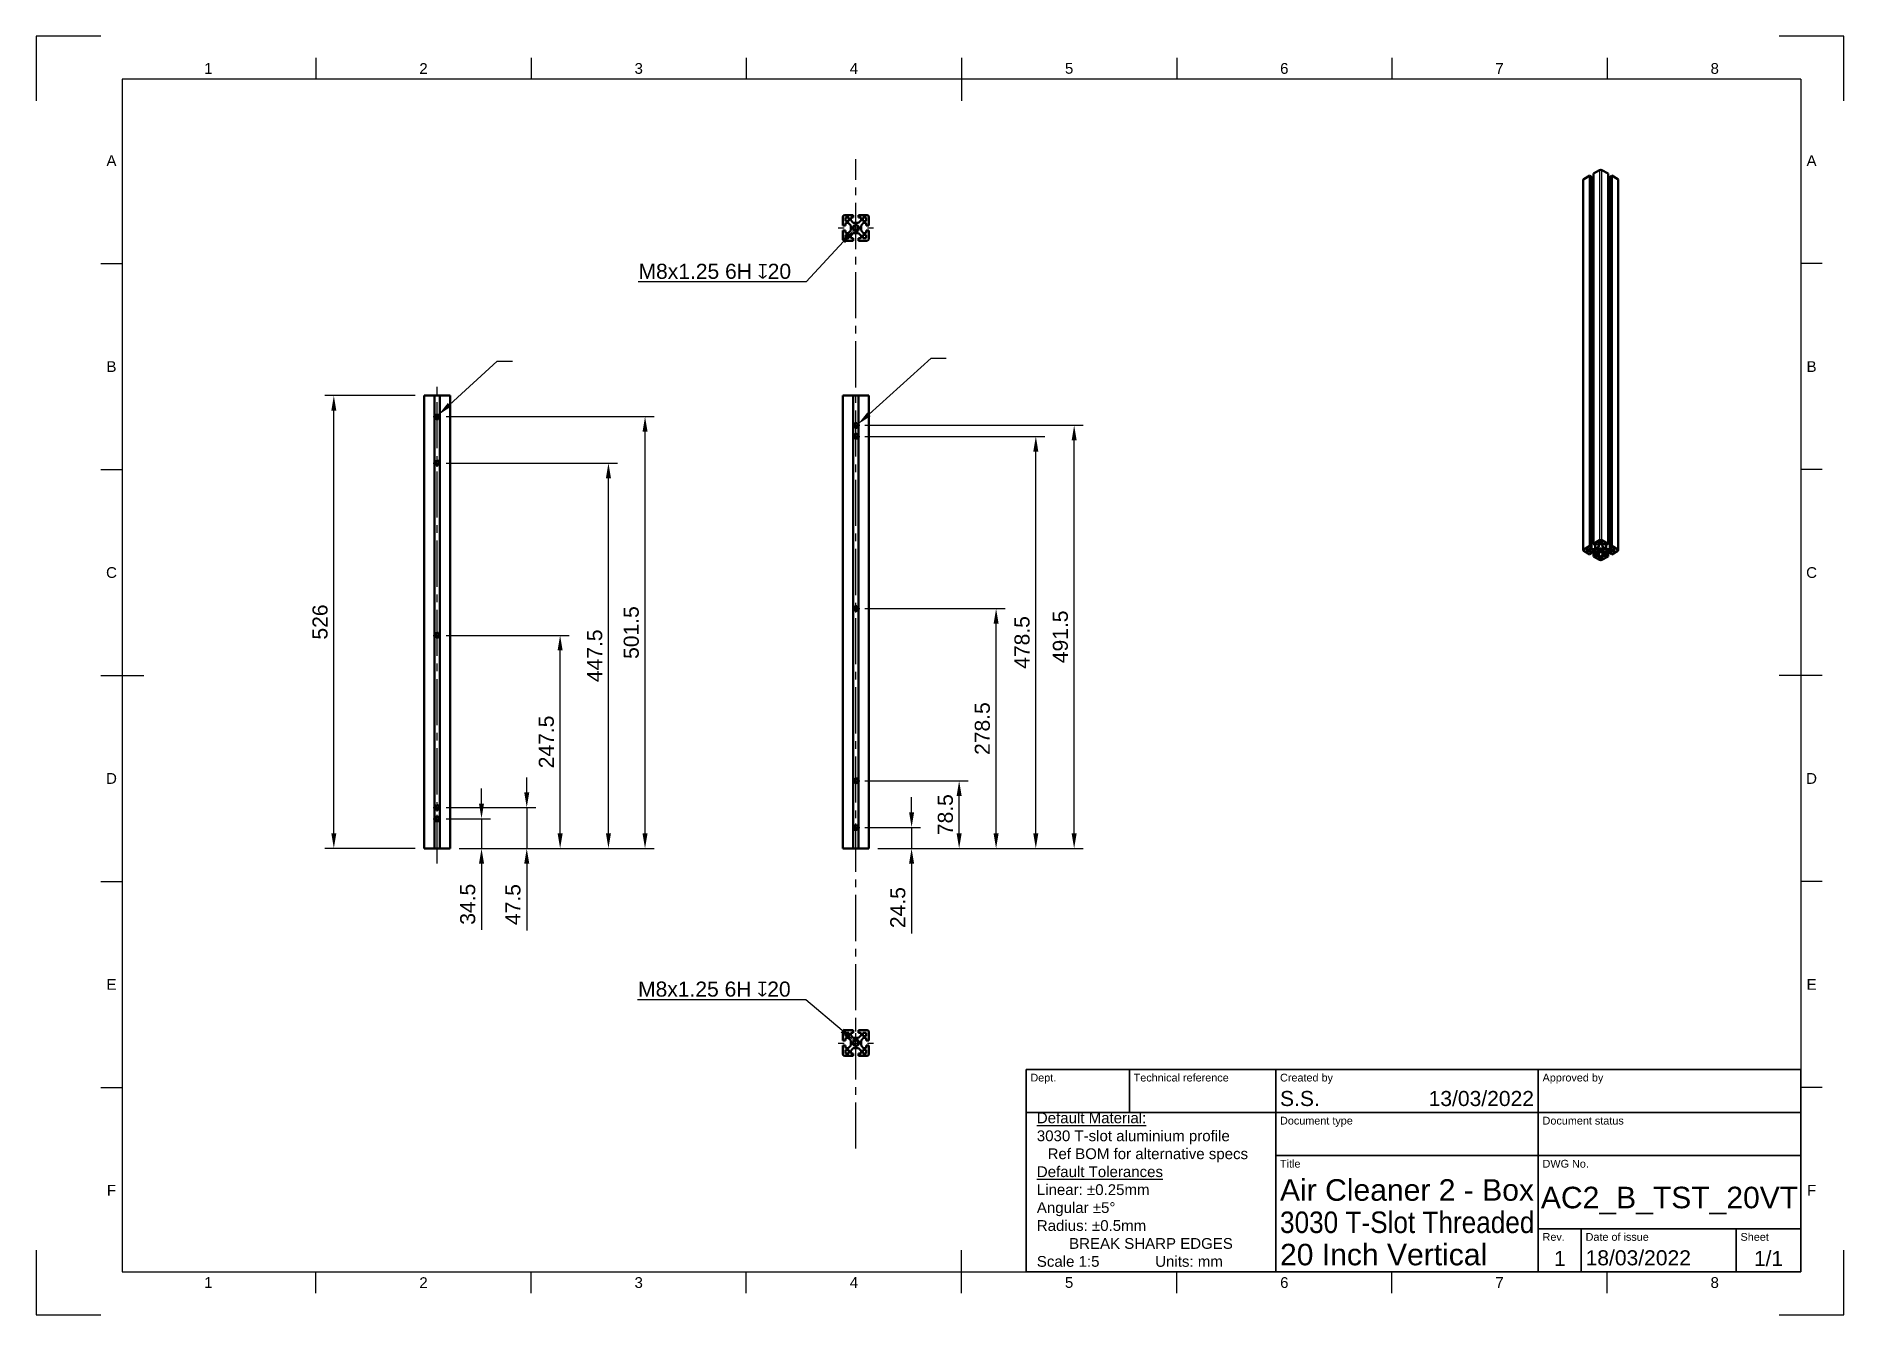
# Model space of a CAD drawing. Header units: millimetres. Extents: x 0 to 420, y 0 to 297.
import ezdxf
from ezdxf import colors
from ezdxf.entities.mleader import LeaderData, LeaderLine
from ezdxf.enums import TextEntityAlignment as Align
from ezdxf.math import Vec2, Vec3

# ---------------------------------------------------------------- set-up
doc = ezdxf.new("R2010")
doc.units = ezdxf.units.MM
doc.header["$LTSCALE"] = 0.75
doc.linetypes.add('CENTER2', pattern=[28.575, 19.05, -3.175, 3.175, -3.175])
for name, color, linetype, lineweight in [('Annotations', 7, 'Continuous', 25), ('Border', 7, 'Continuous', 25), ('Center Lines', 7, 'CENTER2', 25), ('Dimensions', 7, 'Continuous', 25), ('TitleBlock', 7, 'Continuous', 35), ('Visible', 7, 'Continuous', 50), ('Visible Narrow', 7, 'Continuous', 25)]:
    doc.layers.add(name, color=color, linetype=linetype, lineweight=lineweight)
doc.styles.add('FusionTitle', font='arial.ttf')
doc.styles.get("Standard").update_dxf_attribs({"font": 'arial.ttf'})
doc.dimstyles.new('ISO-25', dxfattribs={"dimtxt": 3.5, "dimasz": 3.5, "dimexe": 2.1, "dimexo": 2.1, "dimgap": 1.4, "dimtad": 1, "dimzin": 12, "dimdsep": 46, "dimtxsty": 'Standard', "dimcen": 0, "dimclrd": 256, "dimclre": 256, "dimclrt": 256, "dimazin": 3, "dimtp": 0.1, "dimtm": 0.1, "dimtfac": 0.714286, "dimtmove": 0, "dimatfit": 3, "dimfxl": 1, "dimtzin": 12, "dimarcsym": 0})

msp = doc.modelspace()

# ---------------------------------------------------------------- texts
at = {"layer": 'Annotations', "insert": (230, 47), "char_height": 2.5, "attachment_point": 1}
msp.add_mtext_dynamic_manual_height_columns('\\pi-2.5,l5;{\\LDefault Material: ^J}3030 T-slot aluminium profile\\P\\pi2.5,l2.5;Ref BOM for alternative specs\\P\\pi-2.5,l5;{\\LDefault Tolerances^J}Linear: ±0.25mm ^JAngular ±5° ^JRadius: ±0.5mm\\P\\pi0,l0;^IBREAK SHARP EDGES\\P\\pl2.5;Scale 1:5^I^IUnits: mm', width=58, gutter_width=17.5, heights=[0], dxfattribs=at)

# ---------------------------------------------------------------- blocks, each defined once
blk = doc.blocks.new('ISO_A3_SHEET')
at = {"layer": 'Border'}
for p, q in [((65, 292), (65, 287)), ((115, 292), (115, 287)), ((165, 292), (165, 287)), ((215, 292), (215, 282)), ((265, 292), (265, 287)), ((315, 292), (315, 287)), ((365, 292), (365, 287)), ((410, 287), (20, 287)), ((20, 287), (20, 10)), ((410, 287), (410, 10)), ((15, 244.16666), (20, 244.16666)), ((415, 244.16666), (410, 244.16666)), ((15, 196.33333), (20, 196.33333)), ((415, 196.33333), (410, 196.33333)), ((15, 148.5), (25, 148.5)), ((415, 148.5), (405, 148.5)), ((15, 100.66667), (20, 100.66667)), ((415, 100.66667), (410, 100.66667)), ((15, 52.83334), (20, 52.83334)), ((415, 52.83334), (410, 52.83334)), ((215, 5), (215, 15)), ((20, 10), (410, 10)), ((65, 5), (65, 10)), ((115, 5), (115, 10)), ((165, 5), (165, 10)), ((265, 5), (265, 10)), ((315, 5), (315, 10)), ((365, 5), (365, 10))]:
    blk.add_line(p, q, dxfattribs=at)
at = {"layer": 'Defpoints'}
for p, q in [((15, 297), (0, 297)), ((0, 297), (0, 282)), ((420, 297), (405, 297)), ((420, 282), (420, 297)), ((0, 15), (0, 0)), ((420, 0), (420, 15)), ((0, 0), (15, 0)), ((405, 0), (420, 0))]:
    blk.add_line(p, q, dxfattribs=at)
at = {"layer": 'Border', "style": 'FusionTitle'}
for s, p in [('1', (40, 289.5)), ('2', (90, 289.5)), ('3', (140, 289.5)), ('4', (190, 289.5)), ('5', (240, 289.5)), ('6', (290, 289.5)), ('7', (340, 289.5)), ('8', (390, 289.5)), ('A', (17.5, 268.08333)), ('A', (412.5, 268.08333)), ('B', (17.5, 220.25)), ('B', (412.5, 220.25)), ('C', (17.5, 172.41667)), ('C', (412.5, 172.41667)), ('D', (17.5, 124.58334)), ('D', (412.5, 124.58334)), ('E', (17.5, 76.75001)), ('E', (412.5, 76.75001)), ('F', (17.5, 28.91668)), ('F', (412.5, 28.91668)), ('1', (40, 7.5)), ('2', (90, 7.5)), ('3', (140, 7.5)), ('4', (190, 7.5)), ('5', (240, 7.5)), ('6', (290, 7.5)), ('7', (340, 7.5)), ('8', (390, 7.5))]:
    blk.add_text(s, height=2.5, dxfattribs=at).set_placement(p, align=Align.MIDDLE)
blk = doc.blocks.new('ISO_TITLEBLOCK')
at = {"layer": 'TitleBlock'}
for p, q in [((0, 47), (-180, 47)), ((-180, 47), (-180, 0)), ((-156, 37), (-156, 47)), ((-122, 0), (-122, 47)), ((-61, 0), (-61, 47)), ((0, 0), (0, 47)), ((-180, 37), (0, 37)), ((-122, 27), (0, 27)), ((-61, 10), (0, 10)), ((-51, 0), (-51, 10)), ((-15, 0), (-15, 10)), ((-180, 0), (0, 0))]:
    blk.add_line(p, q, dxfattribs=at)
at = {"layer": 'TitleBlock', "style": 'FusionTitle'}
for s, p in [('Dept.', (-179, 46)), ('Technical reference', (-155, 46)), ('Created by', (-121, 46)), ('Approved by', (-60, 46)), ('Document type', (-121, 36)), ('Document status', (-60, 36)), ('Title', (-121, 26)), ('DWG No.', (-60, 26)), ('Rev.', (-60, 9)), ('Date of issue', (-50, 9)), ('Sheet', (-14, 9))]:
    blk.add_text(s, height=1.8, dxfattribs=at).set_placement(p, align=Align.TOP_LEFT)
for tag, height, p in [('DEPT', 3.5, (-179, 42)), ('TECHNICAL_REFERENCE', 3.5, (-155, 42)), ('CREATED_BY', 3.5, (-121, 42)), ('APPROVED_BY', 3.5, (-60, 42)), ('DOCUMENT_TYPE', 3.5, (-121, 32)), ('DOCUMENT_STATUS', 3.5, (-60, 32)), ('TITLE_1', 5, (-121, 21.5)), ('TITLE_2', 5, (-121, 14)), ('TITLE_3', 5, (-121, 6.5)), ('DATE_OF_ISSUE', 3.5, (-50, 5))]:
    blk.add_attdef(tag, text='', height=height, dxfattribs=at).set_placement(p, align=Align.TOP_LEFT)
for tag, p in [('CREATED_DATE', (-62, 42)), ('APPROVED_DATE', (-0.99, 42))]:
    blk.add_attdef(tag, text='', height=3.5, dxfattribs=at).set_placement(p, align=Align.TOP_RIGHT)
for tag, height, p in [('DRAWING_NUMBER', 5, (-30.5, 19.75)), ('REV', 3.5, (-56, 4.85)), ('SHEET', 3.5, (-7.5, 4.85))]:
    blk.add_attdef(tag, text='', height=height, dxfattribs=at).set_placement(p, align=Align.TOP_CENTER)
blk = doc.blocks.new('*D33')
at = {"layer": 'Defpoints', "color": 0, "transparency": 16777216}
for p in [(190.449951, 113.224384), (203.399903, 113.224384), (193.451177, 108.324373)]:
    blk.add_point(p, dxfattribs=at)
at = {"layer": 'Dimensions', "lineweight": -2, "transparency": 16777216}
for p, q in [((203.399903, 116.724384), (203.399903, 120.224384)), ((192.549951, 113.224384), (205.499903, 113.224384)), ((203.399903, 113.224384), (203.399903, 108.324373)), ((195.551177, 108.324373), (205.499903, 108.324373)), ((203.399903, 104.824373), (203.399903, 88.597695))]:
    blk.add_line(p, q, dxfattribs=at)
at = {"layer": 'Dimensions', "transparency": 16777216}
for points in [[(202.816569, 116.724384), (203.983236, 116.724384), (203.399903, 113.224384)], [(202.816569, 104.824373), (203.983236, 104.824373), (203.399903, 108.324373)]]:
    blk.add_solid(points, dxfattribs=at)
at = {"layer": 'Dimensions', "transparency": 16777216, "insert": (200.212897, 94.586372), "char_height": 3.5, "attachment_point": 5, "rotation": 90}
blk.add_mtext('24.5', dxfattribs=at)
blk = doc.blocks.new('*D34')
at = {"layer": 'Defpoints', "color": 0, "transparency": 16777216}
for p in [(190.451177, 124.024573), (214.451177, 124.024573), (193.451177, 108.324373)]:
    blk.add_point(p, dxfattribs=at)
at = {"layer": 'Dimensions', "lineweight": -2, "transparency": 16777216}
for p, q in [((192.551177, 124.024573), (216.551177, 124.024573)), ((214.451177, 111.824373), (214.451177, 120.524573)), ((195.551177, 108.324373), (216.551177, 108.324373))]:
    blk.add_line(p, q, dxfattribs=at)
at = {"layer": 'Dimensions', "transparency": 16777216}
for points in [[(213.867843, 120.524573), (215.03451, 120.524573), (214.451177, 124.024573)], [(213.867843, 111.824373), (215.03451, 111.824373), (214.451177, 108.324373)]]:
    blk.add_solid(points, dxfattribs=at)
at = {"layer": 'Dimensions', "transparency": 16777216, "insert": (211.264171, 116.174473), "char_height": 3.5, "attachment_point": 5, "rotation": 90}
blk.add_mtext('78.5', dxfattribs=at)
blk = doc.blocks.new('*D35')
at = {"layer": 'Defpoints', "color": 0, "transparency": 16777216}
for p in [(190.451177, 164.024573), (223.033568, 164.024573), (193.451177, 108.324373)]:
    blk.add_point(p, dxfattribs=at)
at = {"layer": 'Dimensions', "lineweight": -2, "transparency": 16777216}
for p, q in [((192.551177, 164.024573), (225.133568, 164.024573)), ((223.033568, 111.824373), (223.033568, 160.524573)), ((195.551177, 108.324373), (225.133568, 108.324373))]:
    blk.add_line(p, q, dxfattribs=at)
at = {"layer": 'Dimensions', "transparency": 16777216}
for points in [[(222.450235, 160.524573), (223.616902, 160.524573), (223.033568, 164.024573)], [(222.450235, 111.824373), (223.616902, 111.824373), (223.033568, 108.324373)]]:
    blk.add_solid(points, dxfattribs=at)
at = {"layer": 'Dimensions', "transparency": 16777216, "insert": (219.846563, 136.174473), "char_height": 3.5, "attachment_point": 5, "rotation": 90}
blk.add_mtext('278.5', dxfattribs=at)
blk = doc.blocks.new('*D36')
at = {"layer": 'Defpoints', "color": 0, "transparency": 16777216}
for p in [(190.451177, 204.024573), (232.264171, 204.024573), (193.451177, 108.324373)]:
    blk.add_point(p, dxfattribs=at)
at = {"layer": 'Dimensions', "lineweight": -2, "transparency": 16777216}
for p, q in [((192.551177, 204.024573), (234.364171, 204.024573)), ((232.264171, 111.824373), (232.264171, 200.524573)), ((195.551177, 108.324373), (234.364171, 108.324373))]:
    blk.add_line(p, q, dxfattribs=at)
at = {"layer": 'Dimensions', "transparency": 16777216}
for points in [[(231.680838, 200.524573), (232.847505, 200.524573), (232.264171, 204.024573)], [(231.680838, 111.824373), (232.847505, 111.824373), (232.264171, 108.324373)]]:
    blk.add_solid(points, dxfattribs=at)
at = {"layer": 'Dimensions', "transparency": 16777216, "insert": (229.077166, 156.174473), "char_height": 3.5, "attachment_point": 5, "rotation": 90}
blk.add_mtext('478.5', dxfattribs=at)
blk = doc.blocks.new('*D37')
at = {"layer": 'Defpoints', "color": 0, "transparency": 16777216}
for p in [(190.449951, 206.624384), (241.170157, 206.624384), (193.451177, 108.324373)]:
    blk.add_point(p, dxfattribs=at)
at = {"layer": 'Dimensions', "lineweight": -2, "transparency": 16777216}
for p, q in [((192.549951, 206.624384), (243.270157, 206.624384)), ((241.170157, 111.824373), (241.170157, 203.124384)), ((195.551177, 108.324373), (243.270157, 108.324373))]:
    blk.add_line(p, q, dxfattribs=at)
at = {"layer": 'Dimensions', "transparency": 16777216}
for points in [[(240.586824, 203.124384), (241.75349, 203.124384), (241.170157, 206.624384)], [(240.586824, 111.824373), (241.75349, 111.824373), (241.170157, 108.324373)]]:
    blk.add_solid(points, dxfattribs=at)
at = {"layer": 'Dimensions', "transparency": 16777216, "insert": (237.983151, 157.474378), "char_height": 3.5, "attachment_point": 5, "rotation": 90}
blk.add_mtext('491.5', dxfattribs=at)
blk = doc.blocks.new('*D38')
at = {"layer": 'Defpoints', "color": 0, "transparency": 16777216}
for p in [(69.162667, 213.524373), (90.162667, 213.524373), (90.162667, 108.324373)]:
    blk.add_point(p, dxfattribs=at)
at = {"layer": 'Dimensions', "lineweight": -2, "transparency": 16777216}
for p, q in [((88.062667, 213.524373), (67.062667, 213.524373)), ((69.162667, 111.824373), (69.162667, 210.024373)), ((88.062667, 108.324373), (67.062667, 108.324373))]:
    blk.add_line(p, q, dxfattribs=at)
at = {"layer": 'Dimensions', "transparency": 16777216}
for points in [[(68.579334, 210.024373), (69.746, 210.024373), (69.162667, 213.524373)], [(68.579334, 111.824373), (69.746, 111.824373), (69.162667, 108.324373)]]:
    blk.add_solid(points, dxfattribs=at)
at = {"layer": 'Dimensions', "transparency": 16777216, "insert": (65.975661, 160.924373), "char_height": 3.5, "attachment_point": 5, "rotation": 90}
blk.add_mtext('526', dxfattribs=at)
blk = doc.blocks.new('*D39')
at = {"layer": 'Defpoints', "color": 0, "transparency": 16777216}
for p in [(93.162667, 115.224365), (103.474468, 115.224365), (96.162667, 108.324373)]:
    blk.add_point(p, dxfattribs=at)
at = {"layer": 'Dimensions', "lineweight": -2, "transparency": 16777216}
for p, q in [((103.474468, 118.724365), (103.474468, 122.224365)), ((95.262667, 115.224365), (105.574468, 115.224365)), ((103.474468, 115.224365), (103.474468, 108.324373)), ((98.262667, 108.324373), (105.574468, 108.324373)), ((103.474468, 104.824373), (103.474468, 89.409093))]:
    blk.add_line(p, q, dxfattribs=at)
at = {"layer": 'Dimensions', "transparency": 16777216}
for points in [[(102.891134, 118.724365), (104.057801, 118.724365), (103.474468, 115.224365)], [(102.891134, 104.824373), (104.057801, 104.824373), (103.474468, 108.324373)]]:
    blk.add_solid(points, dxfattribs=at)
at = {"layer": 'Dimensions', "transparency": 16777216, "insert": (100.286269, 95.366733), "char_height": 3.5, "attachment_point": 5, "rotation": 90}
blk.add_mtext('34.5', dxfattribs=at)
blk = doc.blocks.new('*D40')
at = {"layer": 'Defpoints', "color": 0, "transparency": 16777216}
for p in [(93.162667, 117.824173), (113.982824, 117.824173), (96.162667, 108.324373)]:
    blk.add_point(p, dxfattribs=at)
at = {"layer": 'Dimensions', "lineweight": -2, "transparency": 16777216}
for p, q in [((113.982824, 121.324173), (113.982824, 124.824173)), ((95.262667, 117.824173), (116.082824, 117.824173)), ((113.982824, 117.824173), (113.982824, 108.324373)), ((98.262667, 108.324373), (116.082824, 108.324373)), ((113.982824, 104.824373), (113.982824, 89.265846))]:
    blk.add_line(p, q, dxfattribs=at)
at = {"layer": 'Dimensions', "transparency": 16777216}
for points in [[(113.399491, 121.324173), (114.566157, 121.324173), (113.982824, 117.824173)], [(113.399491, 104.824373), (114.566157, 104.824373), (113.982824, 108.324373)]]:
    blk.add_solid(points, dxfattribs=at)
at = {"layer": 'Dimensions', "transparency": 16777216, "insert": (110.802981, 95.29511), "char_height": 3.5, "attachment_point": 5, "rotation": 90}
blk.add_mtext('47.5', dxfattribs=at)
blk = doc.blocks.new('*D41')
at = {"layer": 'Defpoints', "color": 0, "transparency": 16777216}
for p in [(93.162667, 157.824173), (121.741798, 157.824173), (96.162667, 108.324373)]:
    blk.add_point(p, dxfattribs=at)
at = {"layer": 'Dimensions', "lineweight": -2, "transparency": 16777216}
for p, q in [((95.262667, 157.824173), (123.841798, 157.824173)), ((121.741798, 111.824373), (121.741798, 154.324173)), ((98.262667, 108.324373), (123.841798, 108.324373))]:
    blk.add_line(p, q, dxfattribs=at)
at = {"layer": 'Dimensions', "transparency": 16777216}
for points in [[(121.158465, 154.324173), (122.325131, 154.324173), (121.741798, 157.824173)], [(121.158465, 111.824373), (122.325131, 111.824373), (121.741798, 108.324373)]]:
    blk.add_solid(points, dxfattribs=at)
at = {"layer": 'Dimensions', "transparency": 16777216, "insert": (118.554792, 133.074273), "char_height": 3.5, "attachment_point": 5, "rotation": 90}
blk.add_mtext('247.5', dxfattribs=at)
blk = doc.blocks.new('*D42')
at = {"layer": 'Defpoints', "color": 0, "transparency": 16777216}
for p in [(93.162667, 197.824173), (132.965944, 197.824173), (96.162667, 108.324373)]:
    blk.add_point(p, dxfattribs=at)
at = {"layer": 'Dimensions', "lineweight": -2, "transparency": 16777216}
for p, q in [((95.262667, 197.824173), (135.065944, 197.824173)), ((132.965944, 111.824373), (132.965944, 194.324173)), ((98.262667, 108.324373), (135.065944, 108.324373))]:
    blk.add_line(p, q, dxfattribs=at)
at = {"layer": 'Dimensions', "transparency": 16777216}
for points in [[(132.382611, 194.324173), (133.549278, 194.324173), (132.965944, 197.824173)], [(132.382611, 111.824373), (133.549278, 111.824373), (132.965944, 108.324373)]]:
    blk.add_solid(points, dxfattribs=at)
at = {"layer": 'Dimensions', "transparency": 16777216, "insert": (129.786101, 153.074273), "char_height": 3.5, "attachment_point": 5, "rotation": 90}
blk.add_mtext('447.5', dxfattribs=at)
blk = doc.blocks.new('*D43')
at = {"layer": 'Defpoints', "color": 0, "transparency": 16777216}
for p in [(93.162667, 208.624365), (141.469942, 208.624365), (96.162667, 108.324373)]:
    blk.add_point(p, dxfattribs=at)
at = {"layer": 'Dimensions', "lineweight": -2, "transparency": 16777216}
for p, q in [((95.262667, 208.624365), (143.569942, 208.624365)), ((141.469942, 111.824373), (141.469942, 205.124365)), ((98.262667, 108.324373), (143.569942, 108.324373))]:
    blk.add_line(p, q, dxfattribs=at)
at = {"layer": 'Dimensions', "transparency": 16777216}
for points in [[(140.886608, 205.124365), (142.053275, 205.124365), (141.469942, 208.624365)], [(140.886608, 111.824373), (142.053275, 111.824373), (141.469942, 108.324373)]]:
    blk.add_solid(points, dxfattribs=at)
at = {"layer": 'Dimensions', "transparency": 16777216, "insert": (138.282936, 158.474369), "char_height": 3.5, "attachment_point": 5, "rotation": 90}
blk.add_mtext('501.5', dxfattribs=at)
blk = doc.blocks.new('*U19')
at = {"layer": 'Center Lines', "color": 0, "ltscale": 0.75, "transparency": 16777216}
blk.add_line((0, -122.327133), (0, 107.492391), dxfattribs=at)
blk = doc.blocks.new('*U20')
at = {"layer": 'Center Lines', "color": 0, "ltscale": 0.75, "transparency": 16777216}
blk.add_line((0, -56.1), (0, 56.1), dxfattribs=at)
blk = doc.blocks.new('*U21')
at = {"layer": 'Center Lines', "color": 0, "linetype": 'Continuous', "ltscale": 0.75, "transparency": 16777216}
for p, q in [((-0.892969, 0), (0.892969, 0)), ((0, -0.892969), (0, 0.892969))]:
    blk.add_line(p, q, dxfattribs=at)
blk = doc.blocks.new('*U22')
at = {"layer": 'Center Lines', "color": 0, "linetype": 'Continuous', "ltscale": 0.75, "transparency": 16777216}
for p, q in [((-0.892969, 0), (0.892969, 0)), ((0, -0.892969), (0, 0.892969))]:
    blk.add_line(p, q, dxfattribs=at)
blk = doc.blocks.new('*U23')
at = {"layer": 'Center Lines', "color": 0, "linetype": 'Continuous', "ltscale": 0.75, "transparency": 16777216}
for p, q in [((-0.892969, 0), (0.892969, 0)), ((0, -0.892969), (0, 0.892969))]:
    blk.add_line(p, q, dxfattribs=at)
blk = doc.blocks.new('*U24')
at = {"layer": 'Center Lines', "color": 0, "linetype": 'Continuous', "ltscale": 0.75, "transparency": 16777216}
for p, q in [((-0.892969, 0), (0.892969, 0)), ((0, -0.892969), (0, 0.892969))]:
    blk.add_line(p, q, dxfattribs=at)
blk = doc.blocks.new('*U25')
at = {"layer": 'Center Lines', "color": 0, "linetype": 'Continuous', "ltscale": 0.75, "transparency": 16777216}
for p, q in [((-0.892969, 0), (0.892969, 0)), ((0, -0.892969), (0, 0.892969))]:
    blk.add_line(p, q, dxfattribs=at)
blk = doc.blocks.new('*U26')
at = {"layer": 'Center Lines', "color": 0, "linetype": 'Continuous', "ltscale": 0.75, "transparency": 16777216}
for p, q in [((-0.892969, 0), (0.892969, 0)), ((0, -0.892969), (0, 0.892969))]:
    blk.add_line(p, q, dxfattribs=at)
blk = doc.blocks.new('*U27')
at = {"layer": 'Center Lines', "color": 0, "linetype": 'Continuous', "ltscale": 0.75, "transparency": 16777216}
for p, q in [((-0.892969, 0), (0.892969, 0)), ((0, -0.892969), (0, 0.892969))]:
    blk.add_line(p, q, dxfattribs=at)
blk = doc.blocks.new('*U28')
at = {"layer": 'Center Lines', "color": 0, "linetype": 'Continuous', "ltscale": 0.75, "transparency": 16777216}
for p, q in [((-0.892969, 0), (0.892969, 0)), ((0, -0.892969), (0, 0.892969))]:
    blk.add_line(p, q, dxfattribs=at)
blk = doc.blocks.new('*U29')
at = {"layer": 'Center Lines', "color": 0, "linetype": 'Continuous', "ltscale": 0.75, "transparency": 16777216}
for p, q in [((-0.892969, 0), (0.892969, 0)), ((0, -0.892969), (0, 0.892969))]:
    blk.add_line(p, q, dxfattribs=at)
blk = doc.blocks.new('*U30')
at = {"layer": 'Center Lines', "color": 0, "linetype": 'Continuous', "ltscale": 0.75, "transparency": 16777216}
for p, q in [((-0.892969, 0), (0.892969, 0)), ((0, -0.892969), (0, 0.892969))]:
    blk.add_line(p, q, dxfattribs=at)
blk = doc.blocks.new('*U31')
at = {"layer": 'Center Lines', "color": 0, "ltscale": 0.75, "transparency": 16777216}
for p, q in [((-4.1, 0), (-2.678906, 0)), ((0, 2.678906), (0, 4.1)), ((2.678906, 0), (4.1, 0)), ((0, -4.1), (0, -2.678906))]:
    blk.add_line(p, q, dxfattribs=at)
at = {"layer": 'Center Lines', "color": 0, "linetype": 'Continuous', "ltscale": 0.75, "transparency": 16777216}
for p, q in [((-0.892969, 0), (0.892969, 0)), ((0, -0.892969), (0, 0.892969))]:
    blk.add_line(p, q, dxfattribs=at)
blk = doc.blocks.new('*U32')
at = {"layer": 'Center Lines', "color": 0, "ltscale": 0.75, "transparency": 16777216}
for p, q in [((-4.1, 0), (-2.678906, 0)), ((0, 2.678906), (0, 4.1)), ((2.678906, 0), (4.1, 0)), ((0, -4.1), (0, -2.678906))]:
    blk.add_line(p, q, dxfattribs=at)
at = {"layer": 'Center Lines', "color": 0, "linetype": 'Continuous', "ltscale": 0.75, "transparency": 16777216}
for p, q in [((-0.892969, 0), (0.892969, 0)), ((0, -0.892969), (0, 0.892969))]:
    blk.add_line(p, q, dxfattribs=at)

# ---------------------------------------------------------------- dimensions: what is measured, and where the dimension line sits
at = {"layer": 'Dimensions'}
dim = msp.add_aligned_dim(p1=(90.1627, 108.3244), p2=(90.1627, 213.5244), distance=21, dimstyle='ISO-25', override={"dimlfac": 5, "dimclrd": 256, "dimclre": 256}, dxfattribs=at)
dim.commit()
dim.dimension.update_dxf_attribs({"geometry": '*D38', "text_midpoint": (65.9757, 160.9244)})
for base, p1, p2, picture, middle in [((141.4699, 208.6244), (96.1627, 108.3244), (93.1627, 208.6244), '*D43', (141.4699, 158.4744)), ((241.1702, 206.6244), (193.4512, 108.3244), (190.45, 206.6244), '*D37', (241.1702, 157.4744)), ((232.2642, 204.0246), (193.4512, 108.3244), (190.4512, 204.0246), '*D36', (232.2642, 156.1745)), ((132.9659, 197.8242), (96.1627, 108.3244), (93.1627, 197.8242), '*D42', (132.9659, 153.0743)), ((223.0336, 164.0246), (193.4512, 108.3244), (190.4512, 164.0246), '*D35', (223.0336, 136.1745)), ((121.7418, 157.8242), (96.1627, 108.3244), (93.1627, 157.8242), '*D41', (121.7418, 133.0743)), ((113.9828, 117.8242), (96.1627, 108.3244), (93.1627, 117.8242), '*D40', (113.9828, 95.2951)), ((103.4745, 115.2244), (96.1627, 108.3244), (93.1627, 115.2244), '*D39', (103.4745, 95.3667)), ((203.3999, 113.2244), (193.4512, 108.3244), (190.45, 113.2244), '*D33', (203.3999, 94.5864))]:
    dim = msp.add_linear_dim(base=base, p1=p1, p2=p2, angle=90, dimstyle='ISO-25', override={"dimlfac": 5}, dxfattribs=at)
    dim.commit()
    dim.dimension.update_dxf_attribs({"geometry": picture, "text_midpoint": middle, "dimtype": 160})
dim = msp.add_linear_dim(base=(214.4512, 124.0246), p1=(193.4512, 108.3244), p2=(190.4512, 124.0246), angle=90, dimstyle='ISO-25', override={"dimlfac": 5, "dimclrd": 256, "dimclre": 256}, dxfattribs=at)
dim.commit()
dim.dimension.update_dxf_attribs({"geometry": '*D34', "text_midpoint": (211.2642, 116.1745)})

# ---------------------------------------------------------------- linework, layer by layer
at = {"layer": 'Visible', "extrusion": (0, 0.817547, -0.575862)}
for p, q in [((359.5502, 263.7878, -30.0591), (360.9644, 264.6022, -28.9029)), ((360.9644, 178.5963, 31.6777), (360.9644, 264.6022, -28.9029)), ((360.9644, 264.6022, -28.9029), (361.3887, 264.3579, -29.2498)), ((361.813, 265.0909, -28.2092), (363.2272, 265.9052, -27.053)), ((361.813, 179.0849, 32.3715), (361.813, 265.0909, -28.2092)), ((363.7929, 265.9052, -27.053), (365.2071, 265.0909, -28.2092)), ((365.2071, 179.0849, 32.3715), (365.2071, 265.0909, -28.2092)), ((365.6313, 264.3579, -29.2498), (366.0556, 264.6022, -28.9029)), ((366.0556, 264.6022, -28.9029), (367.4698, 263.7878, -30.0591)), ((366.0556, 178.5963, 31.6777), (366.0556, 264.6022, -28.9029)), ((359.4331, 177.619, 30.2903), (359.4331, 263.625, -30.2903)), ((361.3887, 178.3519, 31.3309), (361.3887, 264.3579, -29.2498)), ((361.3887, 263.8693, -29.9435), (361.813, 263.8693, -29.9435)), ((365.2071, 263.8693, -29.9435), (365.6313, 263.8693, -29.9435)), ((365.6313, 178.3519, 31.3309), (365.6313, 264.3579, -29.2498)), ((367.587, 177.619, 30.2903), (367.587, 263.625, -30.2903)), ((359.5502, 177.7819, 30.5216), (360.9644, 178.5963, 31.6777)), ((360.9644, 176.6417, 28.9029), (359.5502, 177.4561, 30.0591)), ((360.6816, 177.9448, 30.7528), (360.1159, 177.619, 30.2903)), ((360.1159, 177.619, 30.2903), (360.6816, 177.2932, 29.8279)), ((360.6816, 177.2932, 29.8279), (360.6816, 177.9448, 29.3689)), ((361.2473, 177.619, 30.2903), (360.6816, 177.9448, 30.7528)), ((360.6816, 177.2932, 29.8279), (361.2473, 177.619, 30.2903)), ((360.9644, 178.5963, 31.6777), (361.3887, 178.3519, 31.3309)), ((361.3887, 178.3519, 31.3309), (360.9644, 178.1076, 30.984)), ((360.9644, 178.1076, 30.984), (361.3887, 177.8633, 30.6372)), ((361.3887, 177.3747, 29.9435), (360.9644, 177.1304, 29.5966)), ((360.9644, 177.1304, 29.5966), (361.3887, 176.886, 29.2498)), ((361.3887, 176.886, 29.2498), (360.9644, 176.6417, 28.9029)), ((361.3887, 177.8633, 30.6372), (361.3887, 178.3519, 30.293)), ((361.3887, 177.8633, 30.6372), (362.2372, 177.8633, 30.6372)), ((362.2372, 177.3747, 29.9435), (361.3887, 177.3747, 29.9435)), ((361.3887, 176.886, 29.2498), (361.3887, 177.3747, 28.9056)), ((361.813, 179.0849, 32.3715), (363.2272, 179.8993, 33.5276)), ((362.2372, 178.8406, 32.0246), (361.813, 179.0849, 32.3715)), ((361.813, 176.1531, 28.2092), (361.813, 177.3747, 27.3487)), ((362.6615, 179.0849, 32.3715), (362.2372, 178.8406, 32.0246)), ((362.2372, 178.8406, 29.9488), (362.2372, 177.8633, 30.6372)), ((362.2372, 177.8633, 30.6372), (363.0857, 178.3519, 31.3309)), ((363.0857, 176.886, 29.2498), (362.2372, 177.3747, 29.9435)), ((362.2372, 176.3974, 28.556), (362.2372, 177.3747, 27.8677)), ((363.0857, 178.8406, 32.0246), (362.6615, 179.0849, 32.3715)), ((362.6615, 176.1531, 28.2092), (362.6615, 177.1304, 27.5208)), ((363.51, 179.5735, 33.0652), (362.9443, 179.2478, 32.6027)), ((362.9443, 179.2478, 32.6027), (363.51, 178.922, 32.1402)), ((363.0857, 178.3519, 31.3309), (363.0857, 178.8406, 32.0246)), ((363.0857, 176.3974, 28.556), (363.0857, 176.886, 29.2498)), ((364.0757, 179.2478, 32.6027), (363.51, 179.5735, 33.0652)), ((363.51, 178.922, 32.1402), (363.51, 179.5735, 31.6813)), ((363.51, 178.922, 32.1402), (364.0757, 179.2478, 32.6027)), ((363.7929, 179.8993, 33.5276), (365.2071, 179.0849, 32.3715)), ((364.3585, 179.0849, 32.3715), (363.9343, 178.8406, 32.0246)), ((363.9343, 178.8406, 32.0246), (363.9343, 178.3519, 31.3309)), ((363.9343, 178.3519, 31.3309), (364.7828, 177.8633, 30.6372)), ((364.7828, 177.3747, 29.9435), (363.9343, 176.886, 29.2498)), ((363.9343, 176.886, 29.2498), (363.9343, 176.3974, 28.556)), ((364.7828, 178.8406, 32.0246), (364.3585, 179.0849, 32.3715)), ((364.3585, 176.1531, 28.2092), (364.3585, 177.1304, 27.5208)), ((365.2071, 179.0849, 32.3715), (364.7828, 178.8406, 32.0246)), ((364.7828, 177.8633, 30.6372), (364.7828, 178.8406, 29.9488)), ((364.7828, 177.8633, 30.6372), (365.6313, 177.8633, 30.6372)), ((365.6313, 177.3747, 29.9435), (364.7828, 177.3747, 29.9435)), ((364.7828, 176.3974, 28.556), (364.7828, 177.3747, 27.8677)), ((365.2071, 176.1531, 28.2092), (365.2071, 177.3747, 27.3487)), ((365.6313, 178.3519, 31.3309), (366.0556, 178.5963, 31.6777)), ((366.0556, 178.1076, 30.984), (365.6313, 178.3519, 31.3309)), ((365.6313, 177.8633, 30.6372), (365.6313, 178.3519, 30.293)), ((365.6313, 177.8633, 30.6372), (366.0556, 178.1076, 30.984)), ((366.0556, 177.1304, 29.5966), (365.6313, 177.3747, 29.9435)), ((365.6313, 176.886, 29.2498), (365.6313, 177.3747, 28.9056)), ((365.6313, 176.886, 29.2498), (366.0556, 177.1304, 29.5966)), ((366.0556, 176.6417, 28.9029), (365.6313, 176.886, 29.2498)), ((366.3384, 177.9448, 30.7528), (365.7728, 177.619, 30.2903)), ((365.7728, 177.619, 30.2903), (366.3384, 177.2932, 29.8279)), ((366.0556, 178.5963, 31.6777), (367.4698, 177.7819, 30.5216)), ((367.4698, 177.4561, 30.0591), (366.0556, 176.6417, 28.9029)), ((366.3384, 177.9448, 29.3689), (366.3384, 177.2932, 29.8279)), ((366.9041, 177.619, 30.2903), (366.3384, 177.9448, 30.7528)), ((366.3384, 177.2932, 29.8279), (366.9041, 177.619, 30.2903)), ((361.813, 176.1531, 28.2092), (362.2372, 176.3974, 28.556)), ((363.2272, 175.3387, 27.053), (361.813, 176.1531, 28.2092)), ((362.2372, 176.3974, 28.556), (362.6615, 176.1531, 28.2092)), ((362.6615, 176.1531, 28.2092), (363.0857, 176.3974, 28.556)), ((363.51, 176.316, 28.4404), (362.9443, 175.9902, 27.978)), ((362.9443, 175.9902, 27.978), (363.51, 175.6645, 27.5155)), ((364.0757, 175.9902, 27.978), (363.51, 176.316, 28.4404)), ((363.51, 175.6645, 27.5155), (363.51, 176.316, 27.0566)), ((363.51, 175.6645, 27.5155), (364.0757, 175.9902, 27.978)), ((365.2071, 176.1531, 28.2092), (363.7929, 175.3387, 27.053)), ((363.9343, 176.3974, 28.556), (364.3585, 176.1531, 28.2092)), ((364.3585, 176.1531, 28.2092), (364.7828, 176.3974, 28.556)), ((364.7828, 176.3974, 28.556), (365.2071, 176.1531, 28.2092))]:
    msp.add_line(p, q, dxfattribs=at)
at = {"layer": 'Visible', "extrusion": (0, 2.967e-13, -1)}
for p, q in [((187.4512, 253.0606, 52.6), (187.4512, 255.0606, 52.6)), ((188.0512, 253.0606, 52.6), (187.4512, 253.0606, 52.6)), ((187.8512, 255.4606, 52.6), (189.8512, 255.4606, 52.6)), ((188.8512, 254.8606, 52.6), (188.0512, 254.8606, 52.6)), ((188.0512, 254.8606, 52.6), (188.0512, 254.0606, 52.6)), ((188.0512, 254.0606, 52.6), (188.8512, 254.0606, 52.6)), ((188.0512, 253.6606, 52.6), (188.0512, 253.0606, 52.6)), ((188.6512, 253.6606, 52.6), (188.0512, 253.6606, 52.6)), ((189.2512, 253.0606, 52.6), (188.6512, 253.6606, 52.6)), ((188.8512, 254.0606, 52.6), (188.8512, 254.8606, 52.6)), ((189.2512, 254.8606, 52.6), (189.2512, 254.2606, 52.6)), ((189.8512, 254.8606, 52.6), (189.2512, 254.8606, 52.6)), ((189.2512, 254.2606, 52.6), (189.8512, 253.6606, 52.6)), ((189.2512, 251.8606, 52.6), (189.2512, 253.0606, 52.6)), ((189.8512, 255.4606, 52.6), (189.8512, 254.8606, 52.6)), ((189.8512, 253.6606, 52.6), (191.0512, 253.6606, 52.6)), ((191.0512, 255.4606, 52.6), (193.0512, 255.4606, 52.6)), ((191.0512, 254.8606, 52.6), (191.0512, 255.4606, 52.6)), ((191.6512, 254.8606, 52.6), (191.0512, 254.8606, 52.6)), ((191.0512, 253.6606, 52.6), (191.6512, 254.2606, 52.6)), ((191.6512, 254.2606, 52.6), (191.6512, 254.8606, 52.6)), ((192.2512, 253.6606, 52.6), (191.6512, 253.0606, 52.6)), ((191.6512, 253.0606, 52.6), (191.6512, 251.8606, 52.6)), ((192.0512, 254.8606, 52.6), (192.0512, 254.0606, 52.6)), ((192.8512, 254.8606, 52.6), (192.0512, 254.8606, 52.6)), ((192.0512, 254.0606, 52.6), (192.8512, 254.0606, 52.6)), ((192.8512, 253.6606, 52.6), (192.2512, 253.6606, 52.6)), ((192.8512, 254.0606, 52.6), (192.8512, 254.8606, 52.6)), ((192.8512, 253.0606, 52.6), (192.8512, 253.6606, 52.6)), ((193.4512, 253.0606, 52.6), (192.8512, 253.0606, 52.6)), ((193.4512, 255.0606, 52.6), (193.4512, 253.0606, 52.6)), ((187.4512, 251.8606, 52.6), (188.0512, 251.8606, 52.6)), ((187.4512, 249.8606, 52.6), (187.4512, 251.8606, 52.6)), ((189.8512, 249.4606, 52.6), (187.8512, 249.4606, 52.6)), ((188.0512, 251.8606, 52.6), (188.0512, 251.2606, 52.6)), ((188.0512, 251.2606, 52.6), (188.6512, 251.2606, 52.6)), ((188.8512, 250.8606, 52.6), (188.0512, 250.8606, 52.6)), ((188.0512, 250.8606, 52.6), (188.0512, 250.0606, 52.6)), ((188.0512, 250.0606, 52.6), (188.8512, 250.0606, 52.6)), ((188.6512, 251.2606, 52.6), (189.2512, 251.8606, 52.6)), ((188.8512, 250.0606, 52.6), (188.8512, 250.8606, 52.6)), ((189.8512, 251.2606, 52.6), (189.2512, 250.6606, 52.6)), ((189.2512, 250.6606, 52.6), (189.2512, 250.0606, 52.6)), ((189.2512, 250.0606, 52.6), (189.8512, 250.0606, 52.6)), ((191.0512, 251.2606, 52.6), (189.8512, 251.2606, 52.6)), ((189.8512, 250.0606, 52.6), (189.8512, 249.4606, 52.6)), ((191.6512, 250.6606, 52.6), (191.0512, 251.2606, 52.6)), ((191.0512, 250.0606, 52.6), (191.6512, 250.0606, 52.6)), ((191.0512, 249.4606, 52.6), (191.0512, 250.0606, 52.6)), ((193.0512, 249.4606, 52.6), (191.0512, 249.4606, 52.6)), ((191.6512, 251.8606, 52.6), (192.2512, 251.2606, 52.6)), ((191.6512, 250.0606, 52.6), (191.6512, 250.6606, 52.6)), ((192.0512, 250.8606, 52.6), (192.0512, 250.0606, 52.6)), ((192.8512, 250.8606, 52.6), (192.0512, 250.8606, 52.6)), ((192.0512, 250.0606, 52.6), (192.8512, 250.0606, 52.6)), ((192.2512, 251.2606, 52.6), (192.8512, 251.2606, 52.6)), ((192.8512, 251.8606, 52.6), (193.4512, 251.8606, 52.6)), ((192.8512, 251.2606, 52.6), (192.8512, 251.8606, 52.6)), ((192.8512, 250.0606, 52.6), (192.8512, 250.8606, 52.6)), ((193.4512, 251.8606, 52.6), (193.4512, 249.8606, 52.6))]:
    msp.add_line(p, q, dxfattribs=at)
at = {"layer": 'Visible', "extrusion": (0, 1, 0)}
for p, q in [((90.1627, 213.5244, 2.6), (90.1627, 108.3244, 2.6)), ((90.5627, 213.5244, 3), (92.5627, 213.5244, 3)), ((92.5627, 108.3244, 3), (92.5627, 213.5244, 3)), ((92.5627, 213.5244, 1.2), (93.7627, 213.5244, 1.2)), ((93.7627, 108.3244, 3), (93.7627, 213.5244, 3)), ((93.7627, 213.5244, 3), (95.7627, 213.5244, 3)), ((96.1627, 108.3244, 2.6), (96.1627, 213.5244, 2.6)), ((187.4512, 213.5244, 2.6), (187.4512, 108.3244, 2.6)), ((187.8512, 213.5244, 3), (189.8512, 213.5244, 3)), ((189.8512, 108.3244, 3), (189.8512, 213.5244, 3)), ((189.8512, 213.5244, 1.2), (191.0512, 213.5244, 1.2)), ((191.0512, 213.5244, 3), (193.0512, 213.5244, 3)), ((191.0512, 108.3244, 3), (191.0512, 213.5244, 3)), ((193.4512, 108.3244, 2.6), (193.4512, 213.5244, 2.6)), ((90.5627, 108.3244, 3), (92.5627, 108.3244, 3)), ((92.5627, 108.3244, 1.2), (93.7627, 108.3244, 1.2)), ((93.7627, 108.3244, 3), (95.7627, 108.3244, 3)), ((187.8512, 108.3244, 3), (189.8512, 108.3244, 3)), ((189.8512, 108.3244, 1.2), (191.0512, 108.3244, 1.2)), ((191.0512, 108.3244, 3), (193.0512, 108.3244, 3))]:
    msp.add_line(p, q, dxfattribs=at)
at = {"layer": 'Visible'}
for p, q in [((187.4512, 65.7352, 52.6), (187.4512, 63.7352, 52.6)), ((187.4512, 63.7352, 52.6), (188.0512, 63.7352, 52.6)), ((189.8512, 66.1352, 52.6), (187.8512, 66.1352, 52.6)), ((188.0512, 64.7352, 52.6), (188.0512, 65.5352, 52.6)), ((188.0512, 65.5352, 52.6), (188.8512, 65.5352, 52.6)), ((188.8512, 64.7352, 52.6), (188.0512, 64.7352, 52.6)), ((188.0512, 63.7352, 52.6), (188.0512, 64.3352, 52.6)), ((188.0512, 64.3352, 52.6), (188.6512, 64.3352, 52.6)), ((188.6512, 64.3352, 52.6), (189.2512, 63.7352, 52.6)), ((188.8512, 65.5352, 52.6), (188.8512, 64.7352, 52.6)), ((189.2512, 64.9352, 52.6), (189.2512, 65.5352, 52.6)), ((189.2512, 65.5352, 52.6), (189.8512, 65.5352, 52.6)), ((189.8512, 64.3352, 52.6), (189.2512, 64.9352, 52.6)), ((189.2512, 63.7352, 52.6), (189.2512, 62.5352, 52.6)), ((189.8512, 65.5352, 52.6), (189.8512, 66.1352, 52.6)), ((191.0512, 64.3352, 52.6), (189.8512, 64.3352, 52.6)), ((193.0512, 66.1352, 52.6), (191.0512, 66.1352, 52.6)), ((191.0512, 66.1352, 52.6), (191.0512, 65.5352, 52.6)), ((191.0512, 65.5352, 52.6), (191.6512, 65.5352, 52.6)), ((191.6512, 64.9352, 52.6), (191.0512, 64.3352, 52.6)), ((191.6512, 65.5352, 52.6), (191.6512, 64.9352, 52.6)), ((191.6512, 63.7352, 52.6), (192.2512, 64.3352, 52.6)), ((191.6512, 62.5352, 52.6), (191.6512, 63.7352, 52.6)), ((192.0512, 64.7352, 52.6), (192.0512, 65.5352, 52.6)), ((192.0512, 65.5352, 52.6), (192.8512, 65.5352, 52.6)), ((192.8512, 64.7352, 52.6), (192.0512, 64.7352, 52.6)), ((192.2512, 64.3352, 52.6), (192.8512, 64.3352, 52.6)), ((192.8512, 65.5352, 52.6), (192.8512, 64.7352, 52.6)), ((192.8512, 64.3352, 52.6), (192.8512, 63.7352, 52.6)), ((192.8512, 63.7352, 52.6), (193.4512, 63.7352, 52.6)), ((193.4512, 63.7352, 52.6), (193.4512, 65.7352, 52.6)), ((188.0512, 62.5352, 52.6), (187.4512, 62.5352, 52.6)), ((187.4512, 62.5352, 52.6), (187.4512, 60.5352, 52.6)), ((187.8512, 60.1352, 52.6), (189.8512, 60.1352, 52.6)), ((188.0512, 61.9352, 52.6), (188.0512, 62.5352, 52.6)), ((188.6512, 61.9352, 52.6), (188.0512, 61.9352, 52.6)), ((188.0512, 60.7352, 52.6), (188.0512, 61.5352, 52.6)), ((188.0512, 61.5352, 52.6), (188.8512, 61.5352, 52.6)), ((188.8512, 60.7352, 52.6), (188.0512, 60.7352, 52.6)), ((189.2512, 62.5352, 52.6), (188.6512, 61.9352, 52.6)), ((188.8512, 61.5352, 52.6), (188.8512, 60.7352, 52.6)), ((189.2512, 61.3352, 52.6), (189.8512, 61.9352, 52.6)), ((189.2512, 60.7352, 52.6), (189.2512, 61.3352, 52.6)), ((189.8512, 60.7352, 52.6), (189.2512, 60.7352, 52.6)), ((189.8512, 61.9352, 52.6), (191.0512, 61.9352, 52.6)), ((189.8512, 60.1352, 52.6), (189.8512, 60.7352, 52.6)), ((191.0512, 61.9352, 52.6), (191.6512, 61.3352, 52.6)), ((191.6512, 60.7352, 52.6), (191.0512, 60.7352, 52.6)), ((191.0512, 60.7352, 52.6), (191.0512, 60.1352, 52.6)), ((191.0512, 60.1352, 52.6), (193.0512, 60.1352, 52.6)), ((192.2512, 61.9352, 52.6), (191.6512, 62.5352, 52.6)), ((191.6512, 61.3352, 52.6), (191.6512, 60.7352, 52.6)), ((192.0512, 61.5352, 52.6), (192.8512, 61.5352, 52.6)), ((192.0512, 60.7352, 52.6), (192.0512, 61.5352, 52.6)), ((192.8512, 60.7352, 52.6), (192.0512, 60.7352, 52.6)), ((192.8512, 61.9352, 52.6), (192.2512, 61.9352, 52.6)), ((193.4512, 62.5352, 52.6), (192.8512, 62.5352, 52.6)), ((192.8512, 62.5352, 52.6), (192.8512, 61.9352, 52.6)), ((192.8512, 61.5352, 52.6), (192.8512, 60.7352, 52.6)), ((193.4512, 60.5352, 52.6), (193.4512, 62.5352, 52.6))]:
    msp.add_line(p, q, dxfattribs=at)
at = {"layer": 'Visible', "extrusion": (0, 2.967e-13, -1)}
msp.add_circle((-190.4512, 252.4606, -48.6), 0.6, dxfattribs=at)
at = {"layer": 'Visible'}
msp.add_circle((190.4512, 63.1352, 48.6), 0.6, dxfattribs=at)
at = {"layer": 'Visible', "extrusion": (0, 0.817547, -0.575862)}
for centre, radius, start, end in [((-363.51, 130.7247, 232.9689), 0.4, 45, 135), ((-359.8331, 127.0477, 232.9689), 0.4, 0, 45), ((-367.187, 127.0477, 232.9689), 0.4, 135, 180), ((-359.8331, 127.0477, 127.7689), 0.4, 314.999989, 45), ((-363.51, 127.0477, 127.7689), 0.817, 299.990872, 330.009128), ((-363.51, 130.7247, 127.7689), 0.4, 45, 135), ((-363.51, 127.0477, 127.7689), 0.678, 85.613127, 184.386873), ((-367.187, 127.0477, 127.7689), 0.4, 135, 225), ((-363.51, 123.3708, 127.7689), 0.4, 225, 315)]:
    msp.add_arc(centre, radius, start, end, dxfattribs=at)
at = {"layer": 'Visible', "extrusion": (0, 2.967e-13, -1)}
for centre, radius, start, end in [((-187.8512, 255.0606, -52.6), 0.4, 0, 90), ((-190.4512, 252.4606, -52.6), 0.678, 40.613127, 139.386873), ((-193.0512, 255.0606, -52.6), 0.4, 90, 180), ((-187.8512, 249.8606, -52.6), 0.4, 269.999989, 0), ((-190.4512, 252.4606, -52.6), 0.817, 254.990872, 285.009128), ((-193.0512, 249.8606, -52.6), 0.4, 180, 270)]:
    msp.add_arc(centre, radius, start, end, dxfattribs=at)
at = {"layer": 'Visible', "extrusion": (0, 1, 0)}
for centre, start, end in [((-90.5627, 2.6, 213.5244), 0, 90), ((-95.7627, 2.6, 213.5244), 90, 180), ((-187.8512, 2.6, 213.5244), 0, 90), ((-193.0512, 2.6, 213.5244), 90, 180), ((-90.5627, 2.6, 108.3244), 0, 90), ((-95.7627, 2.6, 108.3244), 90, 180), ((-187.8512, 2.6, 108.3244), 0, 90), ((-193.0512, 2.6, 108.3244), 90, 180)]:
    msp.add_arc(centre, 0.4, start, end, dxfattribs=at)
at = {"layer": 'Visible', "extrusion": (-2.003e-13, -8.25e-14, -1)}
for centre in [(-93.1627, 208.6244, -1.2), (-93.1627, 115.2244, -1.2)]:
    msp.add_arc(centre, 0.5035, 40.529989, 139.470011, dxfattribs=at)
at = {"layer": 'Visible', "extrusion": (-2.849e-13, -4.47e-14, -1)}
for centre in [(-93.1627, 208.6244, -1.2), (-93.1627, 115.2244, -1.2)]:
    msp.add_arc(centre, 0.6147, 255.032441, 284.967559, dxfattribs=at)
at = {"layer": 'Visible', "extrusion": (1.08e-14, -9.2e-15, -1)}
for centre in [(-190.45, 206.6244, -1.2), (-190.45, 113.2244, -1.2)]:
    msp.add_arc(centre, 0.5035, 40.529989, 139.470011, dxfattribs=at)
at = {"layer": 'Visible', "extrusion": (1e-16, 0, -1)}
for centre in [(-190.45, 206.6244, -1.2), (-190.45, 113.2244, -1.2)]:
    msp.add_arc(centre, 0.6147, 255.032441, 284.967559, dxfattribs=at)
at = {"layer": 'Visible', "extrusion": (-4e-16, 1.41e-14, -1)}
for centre, start in [((-190.4512, 204.0246, -1.2), 267.914154), ((-190.4512, 164.0246, -1.2), 267.914155), ((-190.4512, 124.0246, -1.2), 267.914155)]:
    msp.add_arc(centre, 0.5035, start, 6.854177, dxfattribs=at)
at = {"layer": 'Visible', "extrusion": (-1.3e-13, -2.049e-13, -1)}
for centre in [(-190.4512, 204.0246, -1.2), (-190.4512, 164.0246, -1.2), (-190.4512, 124.0246, -1.2)]:
    msp.add_arc(centre, 0.6147, 122.416607, 152.351725, dxfattribs=at)
at = {"layer": 'Visible', "extrusion": (-2.964e-13, -1.41e-14, -1)}
for centre in [(-93.1627, 197.8242, -1.2), (-93.1627, 157.8242, -1.2), (-93.1627, 117.8242, -1.2)]:
    msp.add_arc(centre, 0.5035, 267.914394, 6.854416, dxfattribs=at)
at = {"layer": 'Visible', "extrusion": (-2.287e-13, 1.073e-13, -1)}
for centre in [(-93.1627, 197.8242, -1.2), (-93.1627, 157.8242, -1.2), (-93.1627, 117.8242, -1.2)]:
    msp.add_arc(centre, 0.6147, 122.416846, 152.351964, dxfattribs=at)
at = {"layer": 'Visible'}
for centre, start, end in [((187.8512, 65.7352, 52.6), 89.999989, 180), ((193.0512, 65.7352, 52.6), 0, 90), ((187.8512, 60.5352, 52.6), 180, 270), ((193.0512, 60.5352, 52.6), 270, 0)]:
    msp.add_arc(centre, 0.4, start, end, dxfattribs=at)
at = {"layer": 'Visible', "extrusion": (0, 0, -1)}
for radius, start, end in [(0.817, 74.990872, 105.009128), (0.678, 220.613127, 319.386873)]:
    msp.add_arc((-190.4512, 63.1352, -52.6), radius, start, end, dxfattribs=at)
at = {"layer": 'Visible'}
for points, knots in [([(190.2396, 251.6715, 52.6), (190.1414, 251.7069, 52.6), (190.051, 251.7608, 52.6), (189.8989, 251.8985, 52.6), (189.8379, 251.9799, 52.6), (189.7525, 252.1587, 52.6), (189.7277, 252.2538, 52.6), (189.717, 252.4447, 52.6), (189.7298, 252.5386, 52.6), (189.7787, 252.6798, 52.6), (189.803, 252.73, 52.6), (189.8625, 252.8224, 52.6), (189.8972, 252.8645, 52.6), (189.9365, 252.9019, 52.6)], [0, 0, 0, 0, 0.156510433, 0.156510433, 0.307908356, 0.307908356, 0.454191613, 0.454191613, 0.595358102, 0.595358102, 0.679010537, 0.679010537, 0.760759817, 0.760759817, 0.760759817, 0.760759817]), ([(189.9378, 252.9009, 52.4186), (189.8583, 252.8078, 52.4258), (189.8029, 252.6939, 52.433), (189.7826, 252.573, 52.4402), (189.7449, 252.3489, 52.4535), (189.8291, 252.1081, 52.4668), (189.9982, 251.9563, 52.4802), (190.1653, 251.8061, 52.4934), (190.41, 251.7476, 52.5066), (190.627, 251.8059, 52.5197), (190.8472, 251.865, 52.5331), (191.0316, 252.0427, 52.5465), (191.0989, 252.2604, 52.5599), (191.1662, 252.4782, 52.5732), (191.1142, 252.7289, 52.5866), (190.9658, 252.9019, 52.6)], [-4.55925824, -4.55925824, -4.55925824, -4.55925824, -4.01692442, -4.01692442, -4.01692442, -3.01143717, -3.01143717, -3.01143717, -2.01724784, -2.01724784, -2.01724784, -1.00862392, -1.00862392, -1.00862392, 0, 0, 0, 0]), ([(190.9658, 252.9019, 52.6), (191.0307, 252.8402, 52.6), (191.0826, 252.7663, 52.6), (191.1572, 252.5996, 52.6), (191.1779, 252.508, 52.6), (191.1839, 252.3186, 52.6), (191.1678, 252.2226, 52.6), (191.099, 252.0385, 52.6), (191.0457, 251.9528, 52.6), (190.935, 251.8332, 52.6), (190.8868, 251.7924, 52.6), (190.7808, 251.7222, 52.6), (190.7232, 251.6933, 52.6), (190.6628, 251.6715, 52.6)], [0, 0, 0, 0, 0.134259234, 0.134259234, 0.273620838, 0.273620838, 0.418082467, 0.418082467, 0.567641738, 0.567641738, 0.661747867, 0.661747867, 0.757763665, 0.757763665, 0.757763665, 0.757763665]), ([(93.0039, 208.0305, 1.2), (92.9303, 208.0575, 1.2), (92.8625, 208.0983, 1.2), (92.7489, 208.2021, 1.2), (92.7034, 208.2633, 1.2), (92.64, 208.3975, 1.2), (92.6219, 208.4687, 1.2), (92.6145, 208.6113, 1.2), (92.6243, 208.6813, 1.2), (92.6613, 208.7865, 1.2), (92.6797, 208.8239, 1.2), (92.7244, 208.8926, 1.2), (92.7505, 208.9238, 1.2), (92.78, 208.9516, 1.2)], [0, 0, 0, 0, 0.117587534, 0.117587534, 0.231087339, 0.231087339, 0.340497785, 0.340497785, 0.445817316, 0.445817316, 0.508296729, 0.508296729, 0.569248608, 0.569248608, 0.569248608, 0.569248608]), ([(92.78, 208.9514, 1.055), (92.771, 208.941, 1.0558), (92.7624, 208.9302, 1.0567), (92.7543, 208.9189, 1.0576), (92.6501, 208.7745, 1.0689), (92.6311, 208.573, 1.0801), (92.7063, 208.4116, 1.0914), (92.7826, 208.248, 1.1028), (92.9528, 208.1324, 1.1142), (93.1329, 208.1217, 1.1256), (93.3113, 208.1112, 1.1369), (93.4922, 208.2038, 1.1482), (93.5879, 208.3548, 1.1595), (93.6838, 208.5059, 1.1708), (93.6902, 208.7095, 1.1821), (93.6042, 208.8664, 1.1934), (93.5876, 208.8967, 1.1956), (93.5678, 208.9253, 1.1978), (93.5454, 208.9516, 1.2)], [-4.55635616, -4.55635616, -4.55635616, -4.55635616, -4.47391849, -4.47391849, -4.47391849, -3.41263245, -3.41263245, -3.41263245, -2.33727987, -2.33727987, -2.33727987, -1.27242766, -1.27242766, -1.27242766, -0.20586967, -0.20586967, -0.20586967, 0, 0, 0, 0]), ([(190.2912, 206.0305, 1.2), (190.2176, 206.0575, 1.2), (190.1498, 206.0983, 1.2), (190.0362, 206.2021, 1.2), (189.9906, 206.2633, 1.2), (189.9273, 206.3975, 1.2), (189.9091, 206.4687, 1.2), (189.9018, 206.6113, 1.2), (189.9116, 206.6813, 1.2), (189.9486, 206.7865, 1.2), (189.967, 206.8239, 1.2), (190.0117, 206.8927, 1.2), (190.0378, 206.9239, 1.2), (190.0673, 206.9516, 1.2)], [0, 0, 0, 0, 0.117587534, 0.117587534, 0.23108734, 0.23108734, 0.340497787, 0.340497787, 0.445817318, 0.445817318, 0.508296731, 0.508296731, 0.56924861, 0.56924861, 0.56924861, 0.56924861]), ([(190.0673, 206.9515, 1.055), (190.0581, 206.9408, 1.0559), (190.0493, 206.9296, 1.0568), (190.041, 206.9181, 1.0577), (189.9371, 206.7735, 1.0689), (189.9185, 206.5719, 1.0802), (189.9941, 206.4107, 1.0914), (190.0707, 206.2473, 1.1028), (190.241, 206.132, 1.1143), (190.4212, 206.1217, 1.1257), (190.5996, 206.1115, 1.137), (190.7803, 206.2045, 1.1483), (190.8757, 206.3556, 1.1596), (190.9713, 206.507, 1.1709), (190.9773, 206.7105, 1.1822), (190.891, 206.8673, 1.1935), (190.8745, 206.8973, 1.1957), (190.8549, 206.9256, 1.1978), (190.8326, 206.9516, 1.2)], [-4.55635616, -4.55635616, -4.55635616, -4.55635616, -4.47188058, -4.47188058, -4.47188058, -3.4105996, -3.4105996, -3.4105996, -2.33527082, -2.33527082, -2.33527082, -1.27043439, -1.27043439, -1.27043439, -0.20391058, -0.20391058, -0.20391058, 0, 0, 0, 0]), ([(189.9513, 204.0847, 1.2), (189.952, 204.1512, 1.2), (189.9659, 204.2169, 1.2), (190.0188, 204.342, 1.2), (190.0582, 204.3999, 1.2), (190.1586, 204.4995, 1.2), (190.2193, 204.5396, 1.2), (190.3551, 204.5958, 1.2), (190.4293, 204.6104, 1.2), (190.5516, 204.6108, 1.2), (190.5989, 204.6052, 1.2), (190.6921, 204.5827, 1.2), (190.7376, 204.5657, 1.2), (190.7807, 204.5435, 1.2)], [0, 0, 0, 0, 0.0997698, 0.0997698, 0.203618253, 0.203618253, 0.311543588, 0.311543588, 0.423543967, 0.423543967, 0.494427949, 0.494427949, 0.566847306, 0.566847306, 0.566847306, 0.566847306]), ([(190.4693, 203.5224, 1.055), (190.6008, 203.5283, 1.0633), (190.7304, 203.5853, 1.0717), (190.8202, 203.682, 1.08), (190.9435, 203.8149, 1.0914), (190.9862, 204.0171, 1.1029), (190.9272, 204.1885, 1.1144), (190.8689, 204.358, 1.1257), (190.7136, 204.4901, 1.137), (190.537, 204.5207, 1.1484), (190.3595, 204.5514, 1.1597), (190.1678, 204.4781, 1.1711), (190.0561, 204.3367, 1.1825), (189.999, 204.2644, 1.1883), (189.9623, 204.1762, 1.1942), (189.9513, 204.0847, 1.2)], [24.90791291, 24.90791291, 24.90791291, 24.90791291, 25.69413693, 25.69413693, 25.69413693, 26.77391653, 26.77391653, 26.77391653, 27.84176053, 27.84176053, 27.84176053, 28.91520148, 28.91520148, 28.91520148, 29.46426907, 29.46426907, 29.46426907, 29.46426907]), ([(92.6628, 197.8843, 1.2), (92.6635, 197.9508, 1.2), (92.6774, 198.0165, 1.2), (92.7303, 198.1416, 1.2), (92.7697, 198.1995, 1.2), (92.8701, 198.2991, 1.2), (92.9308, 198.3392, 1.2), (93.0666, 198.3954, 1.2), (93.1408, 198.41, 1.2), (93.2631, 198.4104, 1.2), (93.3104, 198.4048, 1.2), (93.4036, 198.3823, 1.2), (93.4491, 198.3653, 1.2), (93.4922, 198.3431, 1.2)], [0, 0, 0, 0, 0.0997698, 0.0997698, 0.203618253, 0.203618253, 0.311543588, 0.311543588, 0.423543967, 0.423543967, 0.494427949, 0.494427949, 0.566847306, 0.566847306, 0.566847306, 0.566847306]), ([(93.1808, 197.322, 1.055), (93.3123, 197.3279, 1.0633), (93.4419, 197.3849, 1.0717), (93.5317, 197.4816, 1.08), (93.655, 197.6145, 1.0914), (93.6977, 197.8167, 1.1029), (93.6387, 197.9881, 1.1144), (93.5804, 198.1576, 1.1257), (93.4251, 198.2897, 1.137), (93.2485, 198.3203, 1.1484), (93.071, 198.351, 1.1597), (92.8793, 198.2777, 1.1711), (92.7676, 198.1363, 1.1825), (92.7105, 198.064, 1.1883), (92.6738, 197.9758, 1.1942), (92.6628, 197.8843, 1.2)], [24.90790873, 24.90790873, 24.90790873, 24.90790873, 25.69413569, 25.69413569, 25.69413569, 26.77391525, 26.77391525, 26.77391525, 27.84175923, 27.84175923, 27.84175923, 28.91520012, 28.91520012, 28.91520012, 29.46426489, 29.46426489, 29.46426489, 29.46426489]), ([(362.8544, 177.8233, 30.3513), (362.8369, 177.7818, 30.2994), (362.8294, 177.7389, 30.2454), (362.833, 177.696, 30.1916), (362.8451, 177.5561, 30.0158), (362.9767, 177.4218, 29.8481), (363.1714, 177.3464, 29.7639), (363.3688, 177.2699, 29.6786), (363.6249, 177.2562, 29.6824), (363.8264, 177.3065, 29.777), (364.028, 177.3569, 29.8717), (364.1685, 177.4692, 30.0544), (364.186, 177.5891, 30.2479)], [-3.31550693, -3.31550693, -3.31550693, -3.31550693, -3.01143717, -3.01143717, -3.01143717, -2.01724784, -2.01724784, -2.01724784, -1.00862392, -1.00862392, -1.00862392, 0, 0, 0, 0]), ([(364.1852, 177.6469, 30.2111), (364.1812, 177.6146, 30.1591), (364.1691, 177.5827, 30.1075), (364.1484, 177.5524, 30.0582), (364.0728, 177.4412, 29.8775), (363.8851, 177.3553, 29.7326), (363.6664, 177.3362, 29.6826), (363.4477, 177.3172, 29.6326), (363.2047, 177.3659, 29.6789), (363.0421, 177.466, 29.7981), (362.9206, 177.5407, 29.8871), (362.8468, 177.6426, 30.0147), (362.8345, 177.7469, 30.1456)], [3.73670995, 3.73670995, 3.73670995, 3.73670995, 4.00827413, 4.00827413, 4.00827413, 5.00311752, 5.00311752, 5.00311752, 5.99765972, 5.99765972, 5.99765972, 6.74028366, 6.74028366, 6.74028366, 6.74028366]), ([(362.8524, 177.8209, 29.9479), (362.858, 177.8064, 29.9297), (362.8649, 177.792, 29.9118), (362.8731, 177.7779, 29.8942), (362.9501, 177.6457, 29.7294), (363.1382, 177.5391, 29.6008), (363.3568, 177.4991, 29.567), (363.5781, 177.4586, 29.5327), (363.8236, 177.4876, 29.5969), (363.9855, 177.5684, 29.7349), (364.0693, 177.6103, 29.8063), (364.1293, 177.6652, 29.8962), (364.1611, 177.7247, 29.9926)], [-9.10435903, -9.10435903, -9.10435903, -9.10435903, -8.99834275, -8.99834275, -8.99834275, -8.00533787, -8.00533787, -8.00533787, -7.00003561, -7.00003561, -7.00003561, -6.47997193, -6.47997193, -6.47997193, -6.47997193]), ([(364.1452, 177.7541, 29.9098), (364.0925, 177.6803, 29.7897), (363.9941, 177.6161, 29.6833), (363.8661, 177.5779, 29.6137), (363.6752, 177.5208, 29.5097), (363.4244, 177.5233, 29.4905), (363.2214, 177.5891, 29.561), (363.0595, 177.6415, 29.6172), (362.932, 177.7331, 29.7289), (362.8713, 177.8383, 29.8601)], [10.30053097, 10.30053097, 10.30053097, 10.30053097, 10.96596967, 10.96596967, 10.96596967, 11.9587746, 11.9587746, 11.9587746, 12.75031444, 12.75031444, 12.75031444, 12.75031444]), ([(362.9481, 177.8899, 29.6359), (362.9564, 177.882, 29.6262), (362.9652, 177.8742, 29.6167), (362.9744, 177.8667, 29.6075), (363.1132, 177.7528, 29.4689), (363.3462, 177.6836, 29.3938), (363.5717, 177.6846, 29.4183), (363.7752, 177.6855, 29.4404), (363.9667, 177.7432, 29.5431), (364.0786, 177.8316, 29.6894)], [-15.03800178, -15.03800178, -15.03800178, -15.03800178, -14.9715632, -14.9715632, -14.9715632, -13.96950478, -13.96950478, -13.96950478, -13.0653756, -13.0653756, -13.0653756, -13.0653756]), ([(364.0419, 177.8611, 29.6057), (364.0393, 177.8594, 29.6029), (364.0367, 177.8577, 29.6), (364.034, 177.856, 29.5973), (363.8919, 177.7671, 29.4481), (363.6598, 177.7232, 29.363), (363.4371, 177.7478, 29.3751), (363.2643, 177.7669, 29.3845), (363.1012, 177.827, 29.4522), (362.9892, 177.9118, 29.5547)], [16.90016571, 16.90016571, 16.90016571, 16.90016571, 16.91869454, 16.91869454, 16.91869454, 17.90988035, 17.90988035, 17.90988035, 18.67936634, 18.67936634, 18.67936634, 18.67936634]), ([(363.1459, 177.9699, 29.3437), (363.3305, 177.892, 29.2553), (363.5732, 177.8696, 29.2459), (363.7746, 177.9083, 29.3231), (363.8171, 177.9164, 29.3394), (363.8575, 177.9273, 29.3594), (363.8953, 177.9403, 29.3827)], [-20.91069559, -20.91069559, -20.91069559, -20.91069559, -19.94283814, -19.94283814, -19.94283814, -19.7384655, -19.7384655, -19.7384655, -19.7384655]), ([(363.8042, 177.971, 29.2963), (363.7605, 177.9609, 29.2771), (363.7145, 177.9536, 29.2617), (363.667, 177.9494, 29.2509), (363.5265, 177.9371, 29.2186), (363.3758, 177.9527, 29.2261), (363.2429, 177.9921, 29.2672)], [23.635799157, 23.635799157, 23.635799157, 23.635799157, 23.851678949, 23.851678949, 23.851678949, 24.491050132, 24.491050132, 24.491050132, 24.491050132]), ([(363.7542, 177.9614, 29.0971), (363.6729, 177.9499, 29.0735), (363.5877, 177.9455, 29.0601), (363.5023, 177.9494, 29.0583), (363.4582, 177.9514, 29.0574), (363.4142, 177.9556, 29.0597), (363.3708, 177.9618, 29.0648)], [38.180321748, 38.180321748, 38.180321748, 38.180321748, 38.49391514, 38.49391514, 38.49391514, 38.655966387, 38.655966387, 38.655966387, 38.655966387]), ([(363.7543, 177.3481, 29.5288), (363.6919, 177.3392, 29.5106), (363.6272, 177.3345, 29.4984), (363.5617, 177.3348, 29.4932), (363.4979, 177.335, 29.4881), (363.4338, 177.3398, 29.4896), (363.371, 177.3489, 29.497)], [19.330765827, 19.330765827, 19.330765827, 19.330765827, 19.571613468, 19.571613468, 19.571613468, 19.806410466, 19.806410466, 19.806410466, 19.806410466]), ([(189.9513, 164.0847, 1.2), (189.952, 164.1512, 1.2), (189.9659, 164.2169, 1.2), (190.0188, 164.342, 1.2), (190.0582, 164.3999, 1.2), (190.1586, 164.4995, 1.2), (190.2193, 164.5396, 1.2), (190.3551, 164.5958, 1.2), (190.4293, 164.6104, 1.2), (190.5516, 164.6108, 1.2), (190.5989, 164.6052, 1.2), (190.6921, 164.5827, 1.2), (190.7376, 164.5657, 1.2), (190.7807, 164.5435, 1.2)], [0, 0, 0, 0, 0.0997698, 0.0997698, 0.203618253, 0.203618253, 0.311543588, 0.311543588, 0.423543967, 0.423543967, 0.494427949, 0.494427949, 0.566847306, 0.566847306, 0.566847306, 0.566847306]), ([(190.4693, 163.5224, 1.055), (190.6008, 163.5283, 1.0633), (190.7304, 163.5853, 1.0717), (190.8202, 163.682, 1.08), (190.9435, 163.8149, 1.0914), (190.9862, 164.0171, 1.1029), (190.9272, 164.1885, 1.1144), (190.8689, 164.358, 1.1257), (190.7136, 164.4901, 1.137), (190.537, 164.5207, 1.1484), (190.3595, 164.5514, 1.1597), (190.1678, 164.4781, 1.1711), (190.0561, 164.3367, 1.1825), (189.999, 164.2644, 1.1883), (189.9623, 164.1762, 1.1942), (189.9513, 164.0847, 1.2)], [24.90791291, 24.90791291, 24.90791291, 24.90791291, 25.69413693, 25.69413693, 25.69413693, 26.77391653, 26.77391653, 26.77391653, 27.84176053, 27.84176053, 27.84176053, 28.91520148, 28.91520148, 28.91520148, 29.46426907, 29.46426907, 29.46426907, 29.46426907]), ([(92.6628, 157.8843, 1.2), (92.6635, 157.9508, 1.2), (92.6774, 158.0165, 1.2), (92.7303, 158.1416, 1.2), (92.7697, 158.1995, 1.2), (92.8701, 158.2991, 1.2), (92.9308, 158.3392, 1.2), (93.0666, 158.3954, 1.2), (93.1408, 158.41, 1.2), (93.2631, 158.4104, 1.2), (93.3104, 158.4048, 1.2), (93.4036, 158.3823, 1.2), (93.4491, 158.3653, 1.2), (93.4922, 158.3431, 1.2)], [0, 0, 0, 0, 0.0997698, 0.0997698, 0.203618253, 0.203618253, 0.311543588, 0.311543588, 0.423543967, 0.423543967, 0.494427949, 0.494427949, 0.566847306, 0.566847306, 0.566847306, 0.566847306]), ([(93.1808, 157.322, 1.055), (93.3123, 157.3279, 1.0633), (93.4419, 157.3849, 1.0717), (93.5317, 157.4816, 1.08), (93.655, 157.6145, 1.0914), (93.6977, 157.8167, 1.1029), (93.6387, 157.9881, 1.1144), (93.5804, 158.1576, 1.1257), (93.4251, 158.2897, 1.137), (93.2485, 158.3203, 1.1484), (93.071, 158.351, 1.1597), (92.8793, 158.2777, 1.1711), (92.7676, 158.1363, 1.1825), (92.7105, 158.064, 1.1883), (92.6738, 157.9758, 1.1942), (92.6628, 157.8843, 1.2)], [24.90790873, 24.90790873, 24.90790873, 24.90790873, 25.69413569, 25.69413569, 25.69413569, 26.77391525, 26.77391525, 26.77391525, 27.84175923, 27.84175923, 27.84175923, 28.91520012, 28.91520012, 28.91520012, 29.46426489, 29.46426489, 29.46426489, 29.46426489]), ([(189.9513, 124.0847, 1.2), (189.952, 124.1512, 1.2), (189.9659, 124.2169, 1.2), (190.0188, 124.342, 1.2), (190.0582, 124.3999, 1.2), (190.1586, 124.4995, 1.2), (190.2193, 124.5396, 1.2), (190.3551, 124.5958, 1.2), (190.4293, 124.6104, 1.2), (190.5516, 124.6108, 1.2), (190.5989, 124.6052, 1.2), (190.6921, 124.5827, 1.2), (190.7376, 124.5657, 1.2), (190.7807, 124.5435, 1.2)], [0, 0, 0, 0, 0.0997698, 0.0997698, 0.203618253, 0.203618253, 0.311543588, 0.311543588, 0.423543967, 0.423543967, 0.494427949, 0.494427949, 0.566847306, 0.566847306, 0.566847306, 0.566847306]), ([(190.4693, 123.5224, 1.055), (190.6008, 123.5283, 1.0633), (190.7304, 123.5853, 1.0717), (190.8202, 123.682, 1.08), (190.9435, 123.8149, 1.0914), (190.9862, 124.0171, 1.1029), (190.9272, 124.1885, 1.1144), (190.8689, 124.358, 1.1257), (190.7136, 124.4901, 1.137), (190.537, 124.5207, 1.1484), (190.3595, 124.5514, 1.1597), (190.1678, 124.4781, 1.1711), (190.0561, 124.3367, 1.1825), (189.999, 124.2644, 1.1883), (189.9623, 124.1762, 1.1942), (189.9513, 124.0847, 1.2)], [24.90791291, 24.90791291, 24.90791291, 24.90791291, 25.69413693, 25.69413693, 25.69413693, 26.77391653, 26.77391653, 26.77391653, 27.84176053, 27.84176053, 27.84176053, 28.91520148, 28.91520148, 28.91520148, 29.46426907, 29.46426907, 29.46426907, 29.46426907]), ([(92.6628, 117.8843, 1.2), (92.6635, 117.9508, 1.2), (92.6774, 118.0165, 1.2), (92.7303, 118.1416, 1.2), (92.7697, 118.1995, 1.2), (92.8701, 118.2991, 1.2), (92.9308, 118.3392, 1.2), (93.0666, 118.3954, 1.2), (93.1408, 118.41, 1.2), (93.2631, 118.4104, 1.2), (93.3104, 118.4048, 1.2), (93.4036, 118.3823, 1.2), (93.4491, 118.3653, 1.2), (93.4922, 118.3431, 1.2)], [0, 0, 0, 0, 0.0997698, 0.0997698, 0.203618253, 0.203618253, 0.311543588, 0.311543588, 0.423543967, 0.423543967, 0.494427949, 0.494427949, 0.566847306, 0.566847306, 0.566847306, 0.566847306]), ([(93.1808, 117.322, 1.055), (93.3123, 117.3279, 1.0633), (93.4419, 117.3849, 1.0717), (93.5317, 117.4816, 1.08), (93.655, 117.6145, 1.0914), (93.6977, 117.8167, 1.1029), (93.6387, 117.9881, 1.1144), (93.5804, 118.1576, 1.1257), (93.4251, 118.2897, 1.137), (93.2485, 118.3203, 1.1484), (93.071, 118.351, 1.1597), (92.8793, 118.2777, 1.1711), (92.7676, 118.1363, 1.1825), (92.7105, 118.064, 1.1883), (92.6738, 117.9758, 1.1942), (92.6628, 117.8843, 1.2)], [24.90790873, 24.90790873, 24.90790873, 24.90790873, 25.69413569, 25.69413569, 25.69413569, 26.77391525, 26.77391525, 26.77391525, 27.84175923, 27.84175923, 27.84175923, 28.91520012, 28.91520012, 28.91520012, 29.46426489, 29.46426489, 29.46426489, 29.46426489]), ([(93.0039, 114.6305, 1.2), (92.9303, 114.6575, 1.2), (92.8625, 114.6983, 1.2), (92.7489, 114.8021, 1.2), (92.7034, 114.8633, 1.2), (92.64, 114.9975, 1.2), (92.6219, 115.0687, 1.2), (92.6145, 115.2113, 1.2), (92.6243, 115.2813, 1.2), (92.6613, 115.3865, 1.2), (92.6797, 115.4239, 1.2), (92.7244, 115.4926, 1.2), (92.7505, 115.5238, 1.2), (92.78, 115.5516, 1.2)], [0, 0, 0, 0, 0.117587534, 0.117587534, 0.23108734, 0.23108734, 0.340497787, 0.340497787, 0.445817318, 0.445817318, 0.508296731, 0.508296731, 0.56924861, 0.56924861, 0.56924861, 0.56924861]), ([(92.78, 115.5514, 1.055), (92.771, 115.541, 1.0558), (92.7624, 115.5302, 1.0567), (92.7543, 115.5189, 1.0576), (92.6501, 115.3745, 1.0689), (92.6311, 115.173, 1.0801), (92.7063, 115.0116, 1.0914), (92.7826, 114.848, 1.1028), (92.9528, 114.7324, 1.1142), (93.1329, 114.7217, 1.1256), (93.3113, 114.7112, 1.1369), (93.4922, 114.8038, 1.1482), (93.5879, 114.9548, 1.1595), (93.6838, 115.1059, 1.1708), (93.6902, 115.3095, 1.1821), (93.6042, 115.4664, 1.1934), (93.5876, 115.4967, 1.1956), (93.5678, 115.5253, 1.1978), (93.5454, 115.5516, 1.2)], [-4.55635616, -4.55635616, -4.55635616, -4.55635616, -4.47391849, -4.47391849, -4.47391849, -3.41263245, -3.41263245, -3.41263245, -2.33727987, -2.33727987, -2.33727987, -1.27242766, -1.27242766, -1.27242766, -0.20586967, -0.20586967, -0.20586967, 0, 0, 0, 0]), ([(190.2912, 112.6305, 1.2), (190.2176, 112.6575, 1.2), (190.1498, 112.6983, 1.2), (190.0362, 112.8021, 1.2), (189.9906, 112.8633, 1.2), (189.9273, 112.9975, 1.2), (189.9091, 113.0687, 1.2), (189.9018, 113.2113, 1.2), (189.9116, 113.2813, 1.2), (189.9486, 113.3865, 1.2), (189.967, 113.4239, 1.2), (190.0117, 113.4927, 1.2), (190.0378, 113.5239, 1.2), (190.0673, 113.5516, 1.2)], [0, 0, 0, 0, 0.117587534, 0.117587534, 0.23108734, 0.23108734, 0.340497787, 0.340497787, 0.445817318, 0.445817318, 0.508296731, 0.508296731, 0.56924861, 0.56924861, 0.56924861, 0.56924861]), ([(190.0673, 113.5515, 1.055), (190.0581, 113.5408, 1.0559), (190.0493, 113.5296, 1.0568), (190.041, 113.5181, 1.0577), (189.9371, 113.3735, 1.0689), (189.9185, 113.1719, 1.0802), (189.9941, 113.0107, 1.0914), (190.0707, 112.8473, 1.1028), (190.241, 112.732, 1.1143), (190.4212, 112.7217, 1.1257), (190.5996, 112.7115, 1.137), (190.7803, 112.8045, 1.1483), (190.8757, 112.9556, 1.1596), (190.9713, 113.107, 1.1709), (190.9773, 113.3105, 1.1822), (190.891, 113.4673, 1.1935), (190.8745, 113.4973, 1.1957), (190.8549, 113.5256, 1.1978), (190.8326, 113.5516, 1.2)], [-4.55635616, -4.55635616, -4.55635616, -4.55635616, -4.47188058, -4.47188058, -4.47188058, -3.4105996, -3.4105996, -3.4105996, -2.33527083, -2.33527083, -2.33527083, -1.27043439, -1.27043439, -1.27043439, -0.20391058, -0.20391058, -0.20391058, 0, 0, 0, 0]), ([(190.8326, 113.5516, 1.2), (190.8811, 113.506, 1.2), (190.92, 113.4513, 1.2), (190.9763, 113.3276, 1.2), (190.9922, 113.2595, 1.2), (190.9976, 113.1182, 1.2), (190.986, 113.0463, 1.2), (190.9354, 112.9083, 1.2), (190.8959, 112.8438, 1.2), (190.8134, 112.7535, 1.2), (190.7772, 112.7226, 1.2), (190.6976, 112.6692, 1.2), (190.6542, 112.6472, 1.2), (190.6087, 112.6305, 1.2)], [0, 0, 0, 0, 0.0997698, 0.0997698, 0.203618253, 0.203618253, 0.311543588, 0.311543588, 0.423543967, 0.423543967, 0.494427949, 0.494427949, 0.566847306, 0.566847306, 0.566847306, 0.566847306]), ([(189.9365, 62.6939, 52.6), (189.8717, 62.7556, 52.6), (189.8198, 62.8296, 52.6), (189.7452, 62.9962, 52.6), (189.7244, 63.0878, 52.6), (189.7185, 63.2772, 52.6), (189.7346, 63.3733, 52.6), (189.8034, 63.5573, 52.6), (189.8566, 63.6431, 52.6), (189.9673, 63.7626, 52.6), (190.0155, 63.8035, 52.6), (190.1215, 63.8737, 52.6), (190.1792, 63.9025, 52.6), (190.2396, 63.9243, 52.6)], [0, 0, 0, 0, 0.134259234, 0.134259234, 0.273620838, 0.273620838, 0.418082467, 0.418082467, 0.567641738, 0.567641738, 0.661747867, 0.661747867, 0.757763665, 0.757763665, 0.757763665, 0.757763665]), ([(190.9645, 62.6949, 52.4186), (191.0441, 62.788, 52.4258), (191.0994, 62.902, 52.433), (191.1198, 63.0228, 52.4402), (191.1574, 63.2469, 52.4535), (191.0732, 63.4877, 52.4668), (190.9042, 63.6396, 52.4802), (190.737, 63.7897, 52.4934), (190.4923, 63.8482, 52.5066), (190.2753, 63.7899, 52.5197), (190.0552, 63.7308, 52.5331), (189.8708, 63.5532, 52.5465), (189.8035, 63.3354, 52.5599), (189.7362, 63.1176, 52.5732), (189.7882, 62.8669, 52.5866), (189.9365, 62.6939, 52.6)], [-4.55925824, -4.55925824, -4.55925824, -4.55925824, -4.01692438, -4.01692438, -4.01692438, -3.01143713, -3.01143713, -3.01143713, -2.0172478, -2.0172478, -2.0172478, -1.0086239, -1.0086239, -1.0086239, 0, 0, 0, 0]), ([(190.6628, 63.9243, 52.6), (190.7609, 63.8889, 52.6), (190.8513, 63.835, 52.6), (191.0034, 63.6973, 52.6), (191.0645, 63.6159, 52.6), (191.1499, 63.4371, 52.6), (191.1746, 63.342, 52.6), (191.1853, 63.1511, 52.6), (191.1726, 63.0572, 52.6), (191.1237, 62.916, 52.6), (191.0993, 62.8658, 52.6), (191.0398, 62.7734, 52.6), (191.0052, 62.7313, 52.6), (190.9658, 62.6939, 52.6)], [0, 0, 0, 0, 0.156510433, 0.156510433, 0.307908356, 0.307908356, 0.454191613, 0.454191613, 0.595358102, 0.595358102, 0.679010537, 0.679010537, 0.760759817, 0.760759817, 0.760759817, 0.760759817])]:
    msp.add_open_spline(points, degree=3, knots=knots, dxfattribs=at)
at = {"layer": 'Visible', "extrusion": (-5.91743e-11, 5.3145e-11, -1)}
msp.add_open_spline([(93.5454, 208.9516, 1.2), (93.5938, 208.906, 1.2), (93.6327, 208.8513, 1.2), (93.689, 208.7276, 1.2), (93.7049, 208.6595, 1.2), (93.7103, 208.5181, 1.2), (93.6987, 208.4463, 1.2), (93.6481, 208.3083, 1.2), (93.6086, 208.2438, 1.2), (93.5261, 208.1535, 1.2), (93.49, 208.1225, 1.2), (93.4103, 208.0692, 1.2), (93.3669, 208.0472, 1.2), (93.3214, 208.0305, 1.2)], degree=3, knots=[0, 0, 0, 0, 0.0997698, 0.0997698, 0.203618255, 0.203618255, 0.31154359, 0.31154359, 0.42354397, 0.42354397, 0.494427952, 0.494427952, 0.56684731, 0.56684731, 0.56684731, 0.56684731], dxfattribs=at)
at = {"layer": 'Visible', "extrusion": (-4.0651e-12, -1.2335e-12, -1)}
msp.add_open_spline([(190.8326, 206.9516, 1.2), (190.8811, 206.906, 1.2), (190.92, 206.8513, 1.2), (190.9763, 206.7276, 1.2), (190.9922, 206.6595, 1.2), (190.9976, 206.5182, 1.2), (190.986, 206.4463, 1.2), (190.9354, 206.3083, 1.2), (190.8959, 206.2438, 1.2), (190.8134, 206.1535, 1.2), (190.7772, 206.1226, 1.2), (190.6976, 206.0692, 1.2), (190.6542, 206.0472, 1.2), (190.6087, 206.0305, 1.2)], degree=3, knots=[0, 0, 0, 0, 0.0997698, 0.0997698, 0.203618253, 0.203618253, 0.311543588, 0.311543588, 0.423543967, 0.423543967, 0.494427949, 0.494427949, 0.566847306, 0.566847306, 0.566847306, 0.566847306], dxfattribs=at)
at = {"layer": 'Visible', "extrusion": (-2.73154e-11, 1.2532e-12, -1)}
msp.add_open_spline([(190.9957, 204.3098, 1.2), (191.0257, 204.2374, 1.2), (191.0416, 204.1599, 1.2), (191.0421, 204.006, 1.2), (191.0279, 203.931, 1.2), (190.972, 203.7936, 1.2), (190.9319, 203.732, 1.2), (190.8319, 203.63, 1.2), (190.7738, 203.5899, 1.2), (190.6713, 203.5459, 1.2), (190.6313, 203.534, 1.2), (190.5505, 203.5204, 1.2), (190.5099, 203.5185, 1.2), (190.4695, 203.5214, 1.2)], degree=3, knots=[0, 0, 0, 0, 0.117587534, 0.117587534, 0.23108734, 0.23108734, 0.340497787, 0.340497787, 0.445817318, 0.445817318, 0.508296731, 0.508296731, 0.569248611, 0.569248611, 0.569248611, 0.569248611], dxfattribs=at)
at = {"layer": 'Visible', "extrusion": (1.21402e-11, -5.57e-13, -1)}
msp.add_open_spline([(93.7072, 198.1094, 1.2), (93.7372, 198.037, 1.2), (93.753, 197.9595, 1.2), (93.7536, 197.8056, 1.2), (93.7393, 197.7306, 1.2), (93.6835, 197.5932, 1.2), (93.6434, 197.5316, 1.2), (93.5434, 197.4296, 1.2), (93.4852, 197.3895, 1.2), (93.3828, 197.3455, 1.2), (93.3428, 197.3336, 1.2), (93.262, 197.32, 1.2), (93.2214, 197.3181, 1.2), (93.181, 197.321, 1.2)], degree=3, knots=[0, 0, 0, 0, 0.117587534, 0.117587534, 0.23108734, 0.23108734, 0.340497787, 0.340497787, 0.445817318, 0.445817318, 0.508296731, 0.508296731, 0.56924861, 0.56924861, 0.56924861, 0.56924861], dxfattribs=at)
at = {"layer": 'Visible', "extrusion": (1.02e-13, -0.817547, 0.575862)}
msp.add_open_spline([(362.8024, 177.3838, 29.9564), (362.758, 177.4382, 30.0337), (362.7322, 177.497, 30.1171), (362.722, 177.615, 30.2846), (362.7364, 177.673, 30.367), (362.8024, 177.7806, 30.5197), (362.8522, 177.8294, 30.589), (362.9796, 177.9115, 30.7055), (363.055, 177.9445, 30.7524), (363.1895, 177.9821, 30.8058), (363.2422, 177.9926, 30.8207), (363.3496, 178.006, 30.8398), (363.4039, 178.009, 30.8441), (363.4582, 178.0083, 30.843)], degree=3, knots=[0, 0, 0, 0, 0.156510433, 0.156510433, 0.307908356, 0.307908356, 0.454191613, 0.454191613, 0.595358102, 0.595358102, 0.679010537, 0.679010537, 0.760759817, 0.760759817, 0.760759817, 0.760759817], dxfattribs=at)
at = {"layer": 'Visible'}
for points in [[(363.1016, 177.2115, 29.7118), (362.9434, 177.2714, 29.7814), (362.8193, 177.3635, 29.8966), (362.7512, 177.4682, 30.0299)], [(363.7544, 177.5528, 29.3853), (363.6308, 177.5359, 29.3504), (363.4981, 177.5354, 29.3387), (363.3706, 177.5529, 29.3526)], [(363.7547, 177.7564, 29.2401), (363.6311, 177.7393, 29.2049), (363.4985, 177.7402, 29.1953), (363.3709, 177.7581, 29.2097)]]:
    msp.add_open_spline(points, degree=3, dxfattribs=at)
at = {"layer": 'Visible', "extrusion": (-6.12e-14, 0.817547, -0.575862)}
msp.add_open_spline([(364.186, 177.5891, 30.2479), (364.1882, 177.5376, 30.1748), (364.1726, 177.4863, 30.102), (364.1075, 177.3881, 29.9625), (364.0574, 177.3424, 29.8976), (363.9277, 177.2628, 29.7846), (363.8484, 177.2303, 29.7384), (363.6696, 177.1833, 29.6718), (363.5713, 177.1701, 29.653), (363.4085, 177.1665, 29.6479), (363.3455, 177.1695, 29.6522), (363.2209, 177.1841, 29.6729), (363.1598, 177.1958, 29.6895), (363.1016, 177.2115, 29.7118)], degree=3, knots=[0, 0, 0, 0, 0.134259234, 0.134259234, 0.273620838, 0.273620838, 0.418082467, 0.418082467, 0.567641738, 0.567641738, 0.661747867, 0.661747867, 0.757763665, 0.757763665, 0.757763665, 0.757763665], dxfattribs=at)
at = {"layer": 'Visible', "extrusion": (-1.77044e-11, 8.122e-13, -1)}
msp.add_open_spline([(190.9957, 164.3098, 1.2), (191.0257, 164.2374, 1.2), (191.0416, 164.1599, 1.2), (191.0421, 164.006, 1.2), (191.0279, 163.931, 1.2), (190.972, 163.7936, 1.2), (190.9319, 163.732, 1.2), (190.8319, 163.63, 1.2), (190.7738, 163.5899, 1.2), (190.6713, 163.5459, 1.2), (190.6313, 163.534, 1.2), (190.5505, 163.5204, 1.2), (190.5099, 163.5185, 1.2), (190.4695, 163.5214, 1.2)], degree=3, knots=[0, 0, 0, 0, 0.117587534, 0.117587534, 0.23108734, 0.23108734, 0.340497787, 0.340497787, 0.445817318, 0.445817318, 0.508296731, 0.508296731, 0.569248611, 0.569248611, 0.569248611, 0.569248611], dxfattribs=at)
at = {"layer": 'Visible', "extrusion": (7.5876e-12, -3.481e-13, -1)}
msp.add_open_spline([(93.7072, 158.1094, 1.2), (93.7372, 158.037, 1.2), (93.753, 157.9595, 1.2), (93.7536, 157.8056, 1.2), (93.7393, 157.7306, 1.2), (93.6835, 157.5932, 1.2), (93.6434, 157.5316, 1.2), (93.5434, 157.4296, 1.2), (93.4852, 157.3895, 1.2), (93.3828, 157.3455, 1.2), (93.3428, 157.3336, 1.2), (93.262, 157.32, 1.2), (93.2214, 157.3181, 1.2), (93.181, 157.321, 1.2)], degree=3, knots=[0, 0, 0, 0, 0.117587534, 0.117587534, 0.23108734, 0.23108734, 0.340497787, 0.340497787, 0.445817318, 0.445817318, 0.508296731, 0.508296731, 0.56924861, 0.56924861, 0.56924861, 0.56924861], dxfattribs=at)
at = {"layer": 'Visible', "extrusion": (-7.0818e-12, 3.249e-13, -1)}
msp.add_open_spline([(190.9957, 124.3098, 1.2), (191.0257, 124.2374, 1.2), (191.0416, 124.1599, 1.2), (191.0421, 124.006, 1.2), (191.0279, 123.931, 1.2), (190.972, 123.7936, 1.2), (190.9319, 123.732, 1.2), (190.8319, 123.63, 1.2), (190.7738, 123.5899, 1.2), (190.6713, 123.5459, 1.2), (190.6313, 123.534, 1.2), (190.5505, 123.5204, 1.2), (190.5099, 123.5185, 1.2), (190.4695, 123.5214, 1.2)], degree=3, knots=[0, 0, 0, 0, 0.117587534, 0.117587534, 0.23108734, 0.23108734, 0.340497787, 0.340497787, 0.445817318, 0.445817318, 0.508296731, 0.508296731, 0.56924861, 0.56924861, 0.56924861, 0.56924861], dxfattribs=at)
at = {"layer": 'Visible', "extrusion": (2.5292e-12, -1.16e-13, -1)}
msp.add_open_spline([(93.7072, 118.1094, 1.2), (93.7372, 118.037, 1.2), (93.753, 117.9595, 1.2), (93.7536, 117.8056, 1.2), (93.7393, 117.7306, 1.2), (93.6835, 117.5932, 1.2), (93.6434, 117.5316, 1.2), (93.5434, 117.4296, 1.2), (93.4852, 117.3895, 1.2), (93.3828, 117.3455, 1.2), (93.3428, 117.3336, 1.2), (93.262, 117.32, 1.2), (93.2214, 117.3181, 1.2), (93.181, 117.321, 1.2)], degree=3, knots=[0, 0, 0, 0, 0.117587534, 0.117587534, 0.23108734, 0.23108734, 0.340497787, 0.340497787, 0.445817318, 0.445817318, 0.508296731, 0.508296731, 0.56924861, 0.56924861, 0.56924861, 0.56924861], dxfattribs=at)
at = {"layer": 'Visible', "extrusion": (1.08401e-11, 3.2892e-12, -1)}
msp.add_open_spline([(93.5454, 115.5516, 1.2), (93.5938, 115.506, 1.2), (93.6327, 115.4513, 1.2), (93.689, 115.3276, 1.2), (93.7049, 115.2595, 1.2), (93.7103, 115.1181, 1.2), (93.6987, 115.0463, 1.2), (93.6481, 114.9083, 1.2), (93.6086, 114.8438, 1.2), (93.5261, 114.7535, 1.2), (93.49, 114.7225, 1.2), (93.4103, 114.6692, 1.2), (93.3669, 114.6472, 1.2), (93.3214, 114.6305, 1.2)], degree=3, knots=[0, 0, 0, 0, 0.0997698, 0.0997698, 0.203618253, 0.203618253, 0.311543588, 0.311543588, 0.423543967, 0.423543967, 0.494427949, 0.494427949, 0.566847306, 0.566847306, 0.566847306, 0.566847306], dxfattribs=at)
at = {"layer": 'Visible Narrow', "extrusion": (0, 0.817547, -0.575862)}
for p, q in [((363.2272, 265.9052, -27.053), (363.2272, 179.8993, 33.5276)), ((363.7929, 179.8993, 33.5276), (363.7929, 265.9052, -27.053)), ((359.5502, 177.7819, 30.5216), (359.5502, 263.7878, -30.0591)), ((367.4698, 263.7878, -30.0591), (367.4698, 177.7819, 30.5216))]:
    msp.add_line(p, q, dxfattribs=at)

# ---------------------------------------------------------------- block references
at = {"layer": 'Border'}
msp.add_blockref('ISO_A3_SHEET', (0, 0), dxfattribs=at)
at = {"layer": 'Center Lines', "ltscale": 0.75}
for name, p in [('*U19', (190.4512, 160.9244)), ('*U32', (190.4512, 252.4606)), ('*U20', (93.1627, 160.9244)), ('*U26', (93.1627, 208.6244)), ('*U25', (190.45, 206.6244)), ('*U24', (190.4512, 204.0246)), ('*U27', (93.1627, 197.8242)), ('*U23', (190.4512, 164.0246)), ('*U28', (93.1627, 157.8242)), ('*U22', (190.4512, 124.0246)), ('*U29', (93.1627, 117.8242)), ('*U30', (93.1627, 115.2244)), ('*U21', (190.45, 113.2244)), ('*U31', (190.4512, 63.1352))]:
    msp.add_blockref(name, p, dxfattribs=at)
at = {"layer": 'TitleBlock'}
ref = msp.add_blockref('ISO_TITLEBLOCK', (410, 10), dxfattribs=at)
ref.add_attrib('DATE_OF_ISSUE', '18/03/2022', dxfattribs={"height": 3.5, "style": 'FusionTitle'}).set_placement((360, 15), align=Align.TOP_LEFT)
ref.add_attrib('REV', '1', dxfattribs={"height": 3.5, "style": 'FusionTitle'}).set_placement((354, 14.85), align=Align.TOP_CENTER)
ref.add_attrib('TITLE_3', '20 Inch Vertical', dxfattribs={"height": 5, "style": 'FusionTitle'}).set_placement((289, 16.5), align=Align.TOP_LEFT)
ref.add_attrib('CREATED_DATE', '13/03/2022', dxfattribs={"height": 3.5, "style": 'FusionTitle'}).set_placement((348, 52), align=Align.TOP_RIGHT)
ref.add_attrib('SHEET', '1/1', dxfattribs={"height": 3.5, "style": 'FusionTitle'}).set_placement((402.5, 14.85), align=Align.TOP_CENTER)
ref.add_attrib('TITLE_2', '3030 T-Slot Threaded', dxfattribs={"height": 5, "style": 'FusionTitle', "width": 0.869866}).set_placement((289, 24), align=Align.TOP_LEFT)
ref.add_attrib('DRAWING_NUMBER', 'AC2_B_TST_20VT', dxfattribs={"height": 5, "style": 'FusionTitle'}).set_placement((379.5, 29.7514), align=Align.TOP_CENTER)
ref.add_attrib('TITLE_1', 'Air Cleaner 2 - Box', dxfattribs={"height": 5, "style": 'FusionTitle'}).set_placement((289, 31.5), align=Align.TOP_LEFT)
ref.add_attrib('CREATED_BY', 'S.S.', dxfattribs={"height": 3.5, "style": 'FusionTitle'}).set_placement((289, 52), align=Align.TOP_LEFT)

msp.set_redraw_order([(e.dxf.handle, doc.entitydb.next_handle()) for e in msp.query("TEXT MTEXT ATTDEF DIMENSION ARC_DIMENSION")])  # texts and dimensions are drawn at this point

# ---------------------------------------------------------------- leaders
at = {"layer": 'Annotations'}
ml = msp.add_multileader_mtext('Standard', dxfattribs=at)
ml.set_content(' M8x1.25 6H {\\Famgdt|c0;x}20', color=256)
ml.set_leader_properties()
ml.build(insert=Vec2(0, 0))
ml.multileader.update_dxf_attribs({"text_left_attachment_type": 5, "text_right_attachment_type": 5, "dogleg_length": 3.5, "arrow_head_size": 3.5})
ctx = ml.context
ctx.base_point, ctx.char_height, ctx.arrow_head_size, ctx.landing_gap_size, ctx.plane_origin = Vec3(136.9518, 239.9203), 3.5, 3.5, 0, Vec3(166.5802, 250.6552)
ctx.left_attachment, ctx.right_attachment, ctx.text_align_type = 5, 5, 2
notes = []
notes.append((ctx, [(0, (1, 1, 0), (178.9022, 239.9203), (-1, 0), 3.5, [(0, [(189.9172, 251.8874)], 0, [])])]))
ctx.mtext.insert, ctx.mtext.alignment, ctx.mtext.flow_direction = Vec3(175.4022, 244.1346), 3, 5
ml = msp.add_multileader_mtext('Standard', dxfattribs=at)
ml.set_content('', color=256)
ml.set_leader_properties()
ml.build(insert=Vec2(0, 0))
ml.multileader.update_dxf_attribs({"text_left_attachment_type": 5, "text_right_attachment_type": 5, "dogleg_length": 3.5, "arrow_head_size": 3.5})
ctx = ml.context
ctx.base_point, ctx.char_height, ctx.arrow_head_size, ctx.landing_gap_size, ctx.plane_origin = Vec3(110.6451, 221.495), 3.5, 3.5, 0, Vec3(93.4546, 209.0346)
ctx.left_attachment, ctx.right_attachment = 5, 5
notes.append((ctx, [(0, (1, 1, 0), (107.1451, 221.495), (1, 0), 3.5, [(0, [(93.4546, 209.0346)], 0, [])])]))
ctx.mtext.insert, ctx.mtext.flow_direction = Vec3(110.6451, 225.7093), 5
ml = msp.add_multileader_mtext('Standard', dxfattribs=at)
ml.set_content('', color=256)
ml.set_leader_properties()
ml.build(insert=Vec2(0, 0))
ml.multileader.update_dxf_attribs({"text_left_attachment_type": 5, "text_right_attachment_type": 5, "dogleg_length": 3.5, "arrow_head_size": 3.5})
ctx = ml.context
ctx.base_point, ctx.char_height, ctx.arrow_head_size, ctx.landing_gap_size, ctx.plane_origin = Vec3(211.4478, 222.1769), 3.5, 3.5, 0, Vec3(167.5658, 206.8444)
ctx.left_attachment, ctx.right_attachment = 5, 5
notes.append((ctx, [(0, (1, 1, 0), (207.9478, 222.1769), (1, 0), 3.5, [(0, [(190.9028, 206.8444)], 0, [])])]))
ctx.mtext.insert, ctx.mtext.flow_direction = Vec3(211.4478, 226.3912), 5
ml = msp.add_multileader_mtext('Standard', dxfattribs=at)
ml.set_content(' M8x1.25 6H {\\Famgdt|c0;x}20', color=256)
ml.set_leader_properties()
ml.build(insert=Vec2(0, 0))
ml.multileader.update_dxf_attribs({"text_left_attachment_type": 5, "text_right_attachment_type": 5, "dogleg_length": 3.5, "arrow_head_size": 3.5})
ctx = ml.context
ctx.base_point, ctx.char_height, ctx.arrow_head_size, ctx.landing_gap_size, ctx.plane_origin = Vec3(136.8482, 73.1959), 3.5, 3.5, 0, Vec3(166.6117, 58.1962)
ctx.left_attachment, ctx.right_attachment, ctx.text_align_type = 5, 5, 2
notes.append((ctx, [(0, (1, 1, 0), (178.7986, 73.1959), (-1, 0), 3.5, [(0, [(189.9487, 63.7414)], 0, [])])]))
ctx.mtext.insert, ctx.mtext.alignment, ctx.mtext.flow_direction = Vec3(175.2986, 77.4102), 3, 5
for ctx, leaders in notes:
    for number, flags, end, landing, length, lines in leaders:
        leader = LeaderData()
        leader.index, (leader.has_last_leader_line, leader.has_dogleg_vector, leader.attachment_direction) = number, flags
        leader.last_leader_point, leader.dogleg_vector, leader.dogleg_length = Vec3(end), Vec3(landing), length
        for number, points, colour, breaks in lines:
            line = LeaderLine()
            line.index, line.vertices, line.color, line.breaks = number, Vec3.list(points), colors.encode_raw_color(colour), breaks
            leader.lines.append(line)
        ctx.leaders.append(leader)

doc.saveas('drawing.dxf')
